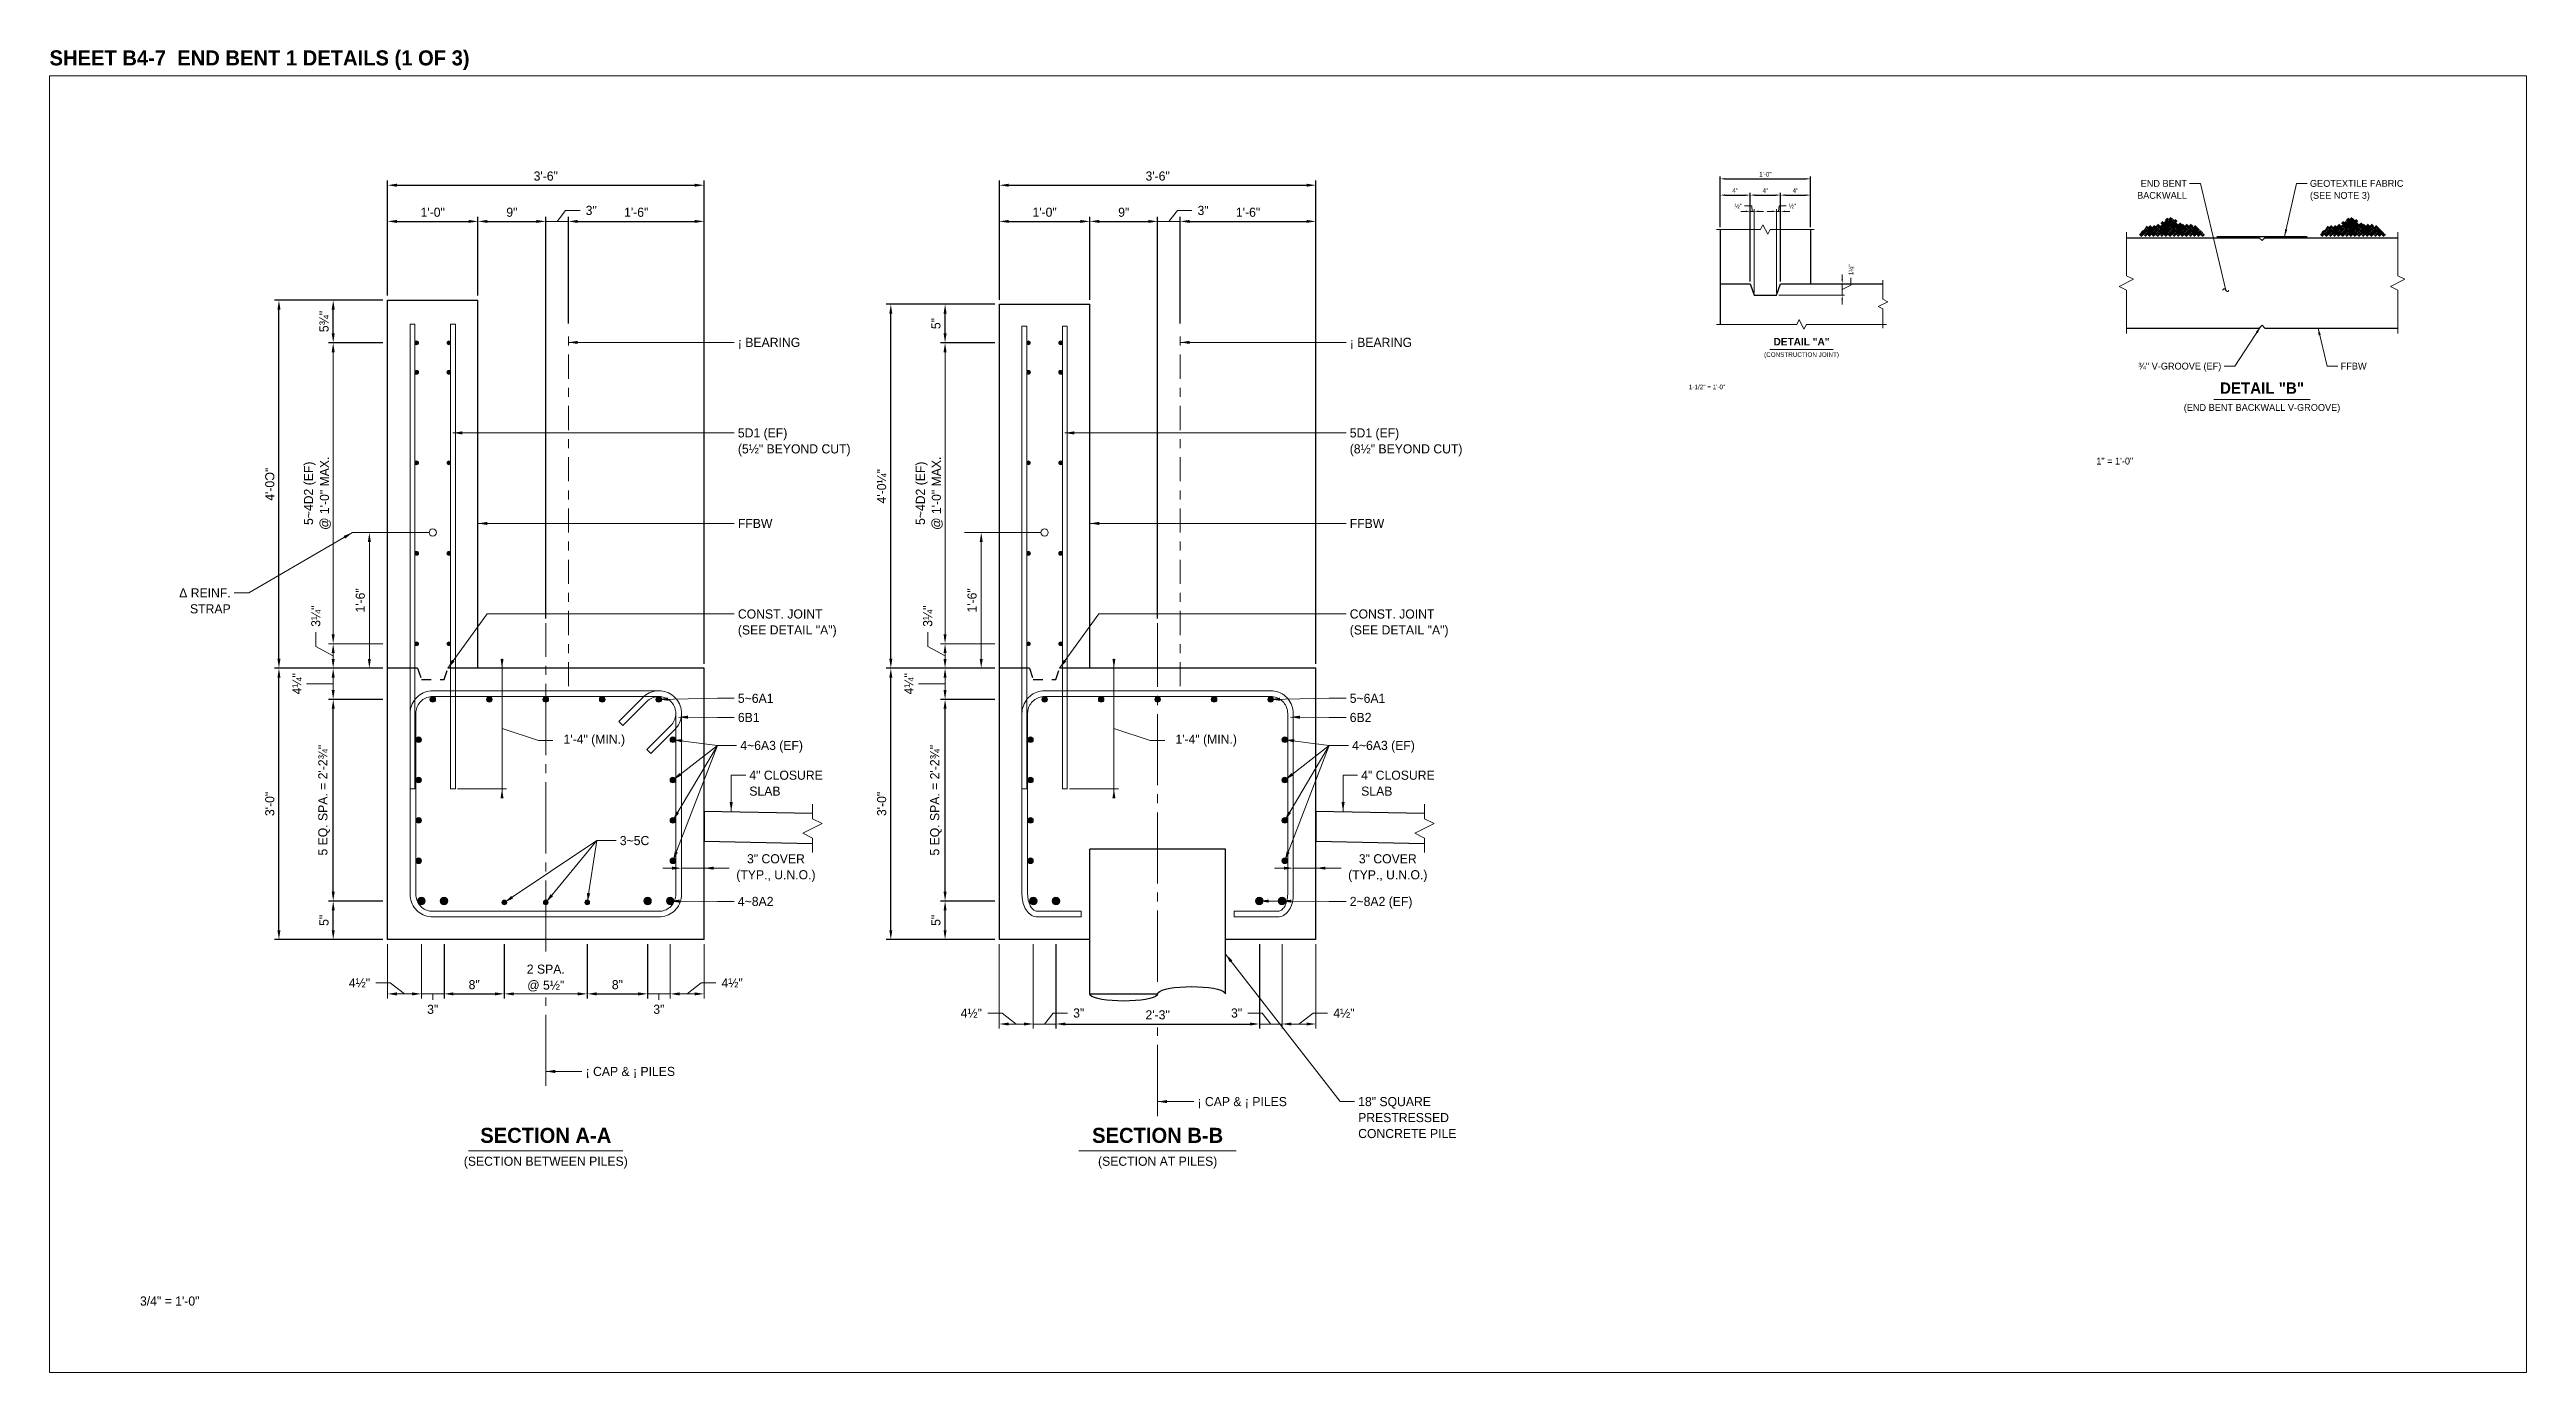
# Model space of a CAD drawing. Extents: x -1 to 861, y -26 to 2.
# Drawn here: x 59 to 86.39, y -13.33 to 1.29 of the extents above; entities that cross this region are included whole.
import ezdxf
from ezdxf.enums import TextEntityAlignment as Align

# ---------------------------------------------------------------- set-up
doc = ezdxf.new("R2010")
doc.units = 21
doc.header["$MEASUREMENT"] = 0
for name, pattern in [('DGN2', [0.12, 0.08, -0.04]), ('DGN4', [0.336, 0.2, -0.053, 0.03, -0.053]), ('DGN7', [0.726, 0.59, -0.053, 0.03, -0.053])]:
    doc.linetypes.add(name, pattern=pattern)
for name, color, linetype, lineweight in [('Border', 7, 'Continuous', 15), ('CL_Major', 1, 'DGN7', 9), ('CL_Minor', 7, 'DGN4', 9), ('Dimension', 7, 'Continuous', 9), ('Leader', 7, 'Continuous', 9), ('Patterning', 1, 'Continuous', 15), ('PileConc', 3, 'Continuous', 30), ('Rebar', 2, 'Continuous', 15), ('Rebar2', 2, 'Continuous', 15), ('SubStrConc', 3, 'Continuous', 30), ('SubStrConc2', 3, 'Continuous', 30), ('SubStrConc_h', 3, 'DGN2', 30), ('Symbols', 7, 'Continuous', 15), ('TextStructures', 7, 'Continuous', 9), ('WallMSEPanel', 3, 'Continuous', 30)]:
    doc.layers.add(name, color=color, linetype=linetype, lineweight=lineweight)
doc.styles.add('FDOT Bold (Large)', font='FDOTBold.ttf')
doc.styles.add('FDOT Structures', font='FDOT.ttf')
doc.styles.add('FDOT Structures Annotation', font='FDOT.ttf')
doc.dimstyles.new('FDOT Structures Note-Arrow 1-1-2', dxfattribs={"dimtxt": 0.0504, "dimasz": 0.052067, "dimexe": 0.0252, "dimexo": 0.0252, "dimgap": 0.0252, "dimtad": 1, "dimdec": 3, "dimlfac": 12, "dimzin": 15, "dimlunit": 4, "dimtxsty": 'FDOT Structures Annotation', "dimcen": 2.5, "dimclrd": 256, "dimclre": 256, "dimclrt": 256, "dimazin": 3, "dimtfac": 0.7, "dimtmove": 0, "dimatfit": 1, "dimtfill": 1, "dimfrac": 1, "dimlwd": -1, "dimlwe": -1})
doc.dimstyles.new('FDOT Structures Note-Arrow 3-4', dxfattribs={"dimtxt": 0.1008, "dimasz": 0.104133, "dimexe": 0.0504, "dimexo": 0.0504, "dimgap": 0.0504, "dimtad": 1, "dimdec": 3, "dimlfac": 12, "dimzin": 15, "dimlunit": 4, "dimtxsty": 'FDOT Structures Annotation', "dimcen": 2.5, "dimclrd": 256, "dimclre": 256, "dimclrt": 256, "dimazin": 3, "dimtfac": 0.7, "dimtmove": 0, "dimatfit": 1, "dimtfill": 1, "dimfrac": 1, "dimlwd": -1, "dimlwe": -1})

msp = doc.modelspace()

# ---------------------------------------------------------------- texts
at = {"layer": 'Border', "style": 'FDOT Bold (Large)'}
msp.add_text('SHEET B4-7  END BENT 1 DETAILS (1 OF 3)', height=0.166672, dxfattribs=at).set_placement((59, 1.066669), align=Align.BOTTOM_LEFT)
at = {"layer": 'Border', "style": 'FDOT Structures'}
for s, height, p in [('1-1/2" = 1\'-0"', 0.0504, (77.125063, -2.413333)), ('1" = 1\'-0"', 0.0756, (81.629198, -3.22)), ('3/4" = 1\'-0"', 0.1008, (60, -12.493333))]:
    msp.add_text(s, height=height, dxfattribs=at).set_placement(p, align=Align.TOP_LEFT)
at = {"layer": 'Dimension', "insert": (68.709774, -4.972162), "char_height": 0.1008, "attachment_point": 5, "rotation": 90, "line_spacing_factor": 1.05, "style": 'FDOT Structures Annotation', "bg_fill": 3, "box_fill_scale": 1.1, "bg_fill_color": 0}
msp.add_mtext('3¼"', dxfattribs=at)
at = {"layer": 'Dimension', "char_height": 0.1008, "attachment_point": 5, "line_spacing_factor": 1.05, "style": 'FDOT Structures Annotation', "bg_fill": 3, "box_fill_scale": 1.1, "bg_fill_color": 0}
for insert in [(62.426624, -9.026801), (66.546589, -9.026801), (69.191513, -9.360135), (73.311478, -9.360135)]:
    msp.add_mtext('4½"', dxfattribs=dict(at, insert=insert))
at = {"layer": 'TextStructures', "style": 'FDOT Structures'}
for s, height, p in [('¡ BEARING', 0.1008, (66.610462, -1.945287)), ('¡ BEARING', 0.1008, (73.375351, -1.945287)), ('FFBW', 0.0756, (84.331753, -2.2078)), ('FFBW', 0.1008, (66.610462, -3.946937)), ('FFBW', 0.1008, (73.375351, -3.946937)), ('5~6A1', 0.1008, (66.610462, -5.880217)), ('5~6A1', 0.1008, (73.375351, -5.880217)), ('6B1', 0.1008, (66.610462, -6.091897)), ('6B2', 0.1008, (73.375351, -6.091897)), ('4~6A3 (EF)', 0.1008, (66.637128, -6.400846)), ('4~6A3 (EF)', 0.1008, (73.402018, -6.400847)), ('3~5C', 0.1008, (65.30526, -7.452968)), ('4~8A2', 0.1008, (66.610462, -8.125884)), ('2~8A2 (EF)', 0.1008, (73.375351, -8.125884)), ('¡ CAP & ¡ PILES', 0.1008, (64.926926, -10.005441)), ('¡ CAP & ¡ PILES', 0.1008, (71.691816, -10.338775))]:
    msp.add_text(s, height=height, dxfattribs=at).set_placement(p, align=Align.MIDDLE_LEFT)
at = {"layer": 'TextStructures'}
for s, height, style, p in [('DETAIL "A"', 0.083336, 'FDOT Bold (Large)', (78.370464, -2.003896)), ('(CONSTRUCTION JOINT)', 0.0504, 'FDOT Structures', (78.370464, -2.12051)), ('DETAIL "B"', 0.125004, 'FDOT Bold (Large)', (83.461513, -2.550604)), ('(END BENT BACKWALL V-GROOVE)', 0.0756, 'FDOT Structures', (83.461513, -2.725525)), ('SECTION A-A', 0.166672, 'FDOT Bold (Large)', (64.486606, -10.845441)), ('SECTION B-B', 0.166672, 'FDOT Bold (Large)', (71.251496, -10.845441)), ('(SECTION BETWEEN PILES)', 0.1008, 'FDOT Structures', (64.486606, -11.078669)), ('(SECTION AT PILES)', 0.1008, 'FDOT Structures', (71.251496, -11.078669))]:
    msp.add_text(s, height=height, dxfattribs=dict(at, style=style)).set_placement(p, align=Align.BOTTOM_CENTER)
at = {"layer": 'TextStructures', "style": 'FDOT Structures'}
msp.add_text('¾" V-GROOVE (EF)', height=0.0756, dxfattribs=at).set_placement((83.011273, -2.2078), align=Align.MIDDLE_RIGHT)
at = {"layer": 'TextStructures', "line_spacing_factor": 1.05, "style": 'FDOT Structures'}
for s, insert, char_height, attachment_point in [('END BENT\\PBACKWALL', (82.631273, -0.15), 0.0756, 3), ('GEOTEXTILE FABRIC\\P(SEE NOTE 3)', (83.991753, -0.15), 0.0756, 1), ('5D1 (EF)\\P(5½" BEYOND CUT)', (66.610462, -2.895712), 0.1008, 1), ('5D1 (EF)\\P(8½" BEYOND CUT)', (73.375351, -2.895712), 0.1008, 1), ('Δ REINF.\\PSTRAP', (61.002751, -4.664028), 0.1008, 3), ('CONST. JOINT\\P(SEE DETAIL "A")', (66.610462, -4.897361), 0.1008, 1), ('CONST. JOINT\\P(SEE DETAIL "A")', (73.375351, -4.897361), 0.1008, 1), ('4" CLOSURE\\PSLAB', (66.737128, -6.679858), 0.1008, 1), ('4" CLOSURE\\PSLAB', (73.502018, -6.679859), 0.1008, 1), ('18" SQUARE\\PPRESTRESSED\\PCONCRETE PILE', (73.468684, -10.288375), 0.1008, 1)]:
    msp.add_mtext(s, dxfattribs=dict(at, insert=insert, char_height=char_height, attachment_point=attachment_point))

# ---------------------------------------------------------------- blocks, each defined once
blk = doc.blocks.new('_CLOSEDFILLED')
at = {"layer": 'Dimension'}
blk.add_solid([(-1, 0.16), (0, 0), (-1, -0.16)], dxfattribs=at)
blk = doc.blocks.new('*D46')
at = {"layer": 'Dimension'}
for p, q in [((64.003, -5.444), (64.003, -6.985)), ((63.511, -6.881), (64.054, -6.881))]:
    blk.add_line(p, q, dxfattribs=at)
at = {"layer": 'Dimension', "xscale": 0.10413333333333333, "yscale": 0.10413333333333333}
for p, rotation in [((64.003, -5.548), -90.00000000000001), ((64.003, -6.881), 90)]:
    blk.add_blockref('_CLOSEDFILLED', p, dxfattribs=dict(at, rotation=rotation))
blk = doc.blocks.new('*D47')
at = {"layer": 'Dimension'}
for p, q in [((62.536, -5.444), (62.536, -4.152)), ((62.686, -5.548), (62.486, -5.548))]:
    blk.add_line(p, q, dxfattribs=at)
at = {"layer": 'Dimension', "xscale": 0.10413333333333333, "yscale": 0.10413333333333333}
for p, rotation in [((62.536, -4.048), 90), ((62.536, -5.548), -90.00000000000001)]:
    blk.add_blockref('_CLOSEDFILLED', p, dxfattribs=dict(at, rotation=rotation))
at = {"layer": 'Dimension', "insert": (62.436, -4.798), "char_height": 0.1008, "attachment_point": 5, "rotation": 90, "style": 'FDOT Structures Annotation', "bg_fill": 3, "box_fill_scale": 1.1, "bg_fill_color": 1}
blk.add_mtext('1\'-6"', dxfattribs=at)
blk = doc.blocks.new('*D48')
at = {"layer": 'Dimension'}
for p, q in [((62.736, -8.598), (62.736, -9.198)), ((63.112, -8.598), (63.112, -9.198)), ((62.841, -9.148), (63.007, -9.148))]:
    blk.add_line(p, q, dxfattribs=at)
at = {"layer": 'Dimension', "xscale": 0.10413333333333333, "yscale": 0.10413333333333333, "rotation": 180}
blk.add_blockref('_CLOSEDFILLED', (62.736, -9.148), dxfattribs=at)
at = {"layer": 'Dimension', "xscale": 0.10413333333333333, "yscale": 0.10413333333333333}
blk.add_blockref('_CLOSEDFILLED', (63.112, -9.148), dxfattribs=at)
blk = doc.blocks.new('*D49')
at = {"layer": 'Dimension'}
for p, q in [((63.112, -8.598), (63.112, -9.198)), ((63.362, -8.598), (63.362, -9.198)), ((63.007, -9.148), (62.903, -9.148)), ((63.112, -9.148), (63.362, -9.148)), ((63.466, -9.148), (63.57, -9.148))]:
    blk.add_line(p, q, dxfattribs=at)
at = {"layer": 'Dimension', "xscale": 0.10413333333333333, "yscale": 0.10413333333333333}
blk.add_blockref('_CLOSEDFILLED', (63.112, -9.148), dxfattribs=at)
at = {"layer": 'Dimension', "xscale": 0.10413333333333333, "yscale": 0.10413333333333333, "rotation": 180}
blk.add_blockref('_CLOSEDFILLED', (63.362, -9.148), dxfattribs=at)
blk = doc.blocks.new('*D51')
at = {"layer": 'Dimension'}
for p, q in [((64.028, -8.598), (64.028, -9.198)), ((64.945, -8.598), (64.945, -9.198)), ((64.132, -9.148), (64.841, -9.148))]:
    blk.add_line(p, q, dxfattribs=at)
at = {"layer": 'Dimension', "xscale": 0.10413333333333333, "yscale": 0.10413333333333333, "rotation": 180}
blk.add_blockref('_CLOSEDFILLED', (64.028, -9.148), dxfattribs=at)
at = {"layer": 'Dimension', "xscale": 0.10413333333333333, "yscale": 0.10413333333333333}
blk.add_blockref('_CLOSEDFILLED', (64.945, -9.148), dxfattribs=at)
blk = doc.blocks.new('*D53')
at = {"layer": 'Dimension'}
for p, q in [((65.612, -8.598), (65.612, -9.198)), ((65.862, -8.598), (65.862, -9.198)), ((65.507, -9.148), (65.403, -9.148)), ((65.612, -9.148), (65.862, -9.148)), ((65.966, -9.148), (66.07, -9.148))]:
    blk.add_line(p, q, dxfattribs=at)
at = {"layer": 'Dimension', "xscale": 0.10413333333333333, "yscale": 0.10413333333333333}
blk.add_blockref('_CLOSEDFILLED', (65.612, -9.148), dxfattribs=at)
at = {"layer": 'Dimension', "xscale": 0.10413333333333333, "yscale": 0.10413333333333333, "rotation": 180}
blk.add_blockref('_CLOSEDFILLED', (65.862, -9.148), dxfattribs=at)
blk = doc.blocks.new('*D54')
at = {"layer": 'Dimension'}
for p, q in [((65.862, -8.598), (65.862, -9.198)), ((66.237, -8.598), (66.237, -9.198)), ((65.966, -9.148), (66.133, -9.148))]:
    blk.add_line(p, q, dxfattribs=at)
at = {"layer": 'Dimension', "xscale": 0.10413333333333333, "yscale": 0.10413333333333333, "rotation": 180}
blk.add_blockref('_CLOSEDFILLED', (65.862, -9.148), dxfattribs=at)
at = {"layer": 'Dimension', "xscale": 0.10413333333333333, "yscale": 0.10413333333333333}
blk.add_blockref('_CLOSEDFILLED', (66.237, -9.148), dxfattribs=at)
blk = doc.blocks.new('*D57')
at = {"layer": 'Dimension'}
for p, q in [((64.382, -0.608), (64.278, -0.608)), ((64.487, -4.997), (64.487, -0.557)), ((64.487, -0.608), (64.736, -0.608)), ((64.736, -1.735), (64.736, -0.557)), ((64.84, -0.608), (64.945, -0.608))]:
    blk.add_line(p, q, dxfattribs=at)
at = {"layer": 'Dimension', "xscale": 0.10413333333333333, "yscale": 0.10413333333333333}
blk.add_blockref('_CLOSEDFILLED', (64.487, -0.608), dxfattribs=at)
at = {"layer": 'Dimension', "xscale": 0.10413333333333333, "yscale": 0.10413333333333333, "rotation": 180}
blk.add_blockref('_CLOSEDFILLED', (64.736, -0.608), dxfattribs=at)
blk = doc.blocks.new('*D62')
at = {"layer": 'Dimension'}
for p, q in [((62.686, -5.548), (62.086, -5.548)), ((62.136, -5.788), (62.136, -5.652)), ((62.686, -5.892), (62.086, -5.892))]:
    blk.add_line(p, q, dxfattribs=at)
at = {"layer": 'Dimension', "xscale": 0.10413333333333333, "yscale": 0.10413333333333333}
for p, rotation in [((62.136, -5.548), 90), ((62.136, -5.892), -90.00000000000001)]:
    blk.add_blockref('_CLOSEDFILLED', p, dxfattribs=dict(at, rotation=rotation))
blk = doc.blocks.new('*D63')
at = {"layer": 'Dimension'}
for p, q in [((62.686, -5.277), (62.086, -5.277)), ((62.136, -5.444), (62.136, -5.381)), ((62.686, -5.548), (62.086, -5.548))]:
    blk.add_line(p, q, dxfattribs=at)
at = {"layer": 'Dimension', "xscale": 0.10413333333333333, "yscale": 0.10413333333333333}
for p, rotation in [((62.136, -5.277), 90), ((62.136, -5.548), -90.00000000000001)]:
    blk.add_blockref('_CLOSEDFILLED', p, dxfattribs=dict(at, rotation=rotation))
blk = doc.blocks.new('*D64')
at = {"layer": 'Dimension'}
for p, q in [((62.686, -1.95), (62.086, -1.95)), ((62.136, -5.173), (62.136, -2.054)), ((62.686, -5.277), (62.086, -5.277))]:
    blk.add_line(p, q, dxfattribs=at)
at = {"layer": 'Dimension', "xscale": 0.10413333333333333, "yscale": 0.10413333333333333}
for p, rotation in [((62.136, -1.95), 90), ((62.136, -5.277), -90.00000000000001)]:
    blk.add_blockref('_CLOSEDFILLED', p, dxfattribs=dict(at, rotation=rotation))
blk = doc.blocks.new('*D68')
at = {"layer": 'Dimension'}
for p, q in [((65.883, -7.758), (65.779, -7.758)), ((65.987, -7.758), (66.237, -7.758)), ((66.341, -7.758), (66.445, -7.758))]:
    blk.add_line(p, q, dxfattribs=at)
at = {"layer": 'Dimension', "xscale": 0.10413333333333333, "yscale": 0.10413333333333333}
blk.add_blockref('_CLOSEDFILLED', (65.987, -7.758), dxfattribs=at)
at = {"layer": 'Dimension', "xscale": 0.10413333333333333, "yscale": 0.10413333333333333, "rotation": 180}
blk.add_blockref('_CLOSEDFILLED', (66.237, -7.758), dxfattribs=at)
blk = doc.blocks.new('*D69')
at = {"layer": 'Dimension'}
for p, q in [((70.768, -5.444), (70.768, -6.985)), ((70.276, -6.881), (70.819, -6.881))]:
    blk.add_line(p, q, dxfattribs=at)
at = {"layer": 'Dimension', "xscale": 0.10413333333333333, "yscale": 0.10413333333333333}
for p, rotation in [((70.768, -5.548), -90.00000000000001), ((70.768, -6.881), 90)]:
    blk.add_blockref('_CLOSEDFILLED', p, dxfattribs=dict(at, rotation=rotation))
blk = doc.blocks.new('*D70')
at = {"layer": 'Dimension'}
for p, q in [((69.301, -5.444), (69.301, -4.152)), ((69.451, -5.548), (69.251, -5.548))]:
    blk.add_line(p, q, dxfattribs=at)
at = {"layer": 'Dimension', "xscale": 0.10413333333333333, "yscale": 0.10413333333333333}
for p, rotation in [((69.301, -4.048), 90), ((69.301, -5.548), -90.00000000000001)]:
    blk.add_blockref('_CLOSEDFILLED', p, dxfattribs=dict(at, rotation=rotation))
at = {"layer": 'Dimension', "insert": (69.2, -4.798), "char_height": 0.1008, "attachment_point": 5, "rotation": 90, "style": 'FDOT Structures Annotation', "bg_fill": 3, "box_fill_scale": 1.1, "bg_fill_color": 1}
blk.add_mtext('1\'-6"', dxfattribs=at)
blk = doc.blocks.new('*D71')
at = {"layer": 'Dimension'}
for p, q in [((69.501, -8.598), (69.501, -9.531)), ((69.877, -8.598), (69.877, -9.531)), ((69.605, -9.481), (69.772, -9.481))]:
    blk.add_line(p, q, dxfattribs=at)
at = {"layer": 'Dimension', "xscale": 0.10413333333333333, "yscale": 0.10413333333333333, "rotation": 180}
blk.add_blockref('_CLOSEDFILLED', (69.501, -9.481), dxfattribs=at)
at = {"layer": 'Dimension', "xscale": 0.10413333333333333, "yscale": 0.10413333333333333}
blk.add_blockref('_CLOSEDFILLED', (69.877, -9.481), dxfattribs=at)
blk = doc.blocks.new('*D72')
at = {"layer": 'Dimension'}
for p, q in [((69.877, -8.598), (69.877, -9.531)), ((70.127, -8.598), (70.127, -9.531)), ((69.772, -9.481), (69.668, -9.481)), ((69.877, -9.481), (70.127, -9.481)), ((70.231, -9.481), (70.335, -9.481))]:
    blk.add_line(p, q, dxfattribs=at)
at = {"layer": 'Dimension', "xscale": 0.10413333333333333, "yscale": 0.10413333333333333}
blk.add_blockref('_CLOSEDFILLED', (69.877, -9.481), dxfattribs=at)
at = {"layer": 'Dimension', "xscale": 0.10413333333333333, "yscale": 0.10413333333333333, "rotation": 180}
blk.add_blockref('_CLOSEDFILLED', (70.127, -9.481), dxfattribs=at)
blk = doc.blocks.new('*D74')
at = {"layer": 'Dimension'}
for p, q in [((72.377, -8.598), (72.377, -9.531)), ((72.627, -8.598), (72.627, -9.531)), ((72.272, -9.481), (72.168, -9.481)), ((72.377, -9.481), (72.627, -9.481)), ((72.731, -9.481), (72.835, -9.481))]:
    blk.add_line(p, q, dxfattribs=at)
at = {"layer": 'Dimension', "xscale": 0.10413333333333333, "yscale": 0.10413333333333333}
blk.add_blockref('_CLOSEDFILLED', (72.377, -9.481), dxfattribs=at)
at = {"layer": 'Dimension', "xscale": 0.10413333333333333, "yscale": 0.10413333333333333, "rotation": 180}
blk.add_blockref('_CLOSEDFILLED', (72.627, -9.481), dxfattribs=at)
blk = doc.blocks.new('*D75')
at = {"layer": 'Dimension'}
for p, q in [((72.627, -8.598), (72.627, -9.531)), ((73.002, -8.598), (73.002, -9.531)), ((72.731, -9.481), (72.898, -9.481))]:
    blk.add_line(p, q, dxfattribs=at)
at = {"layer": 'Dimension', "xscale": 0.10413333333333333, "yscale": 0.10413333333333333, "rotation": 180}
blk.add_blockref('_CLOSEDFILLED', (72.627, -9.481), dxfattribs=at)
at = {"layer": 'Dimension', "xscale": 0.10413333333333333, "yscale": 0.10413333333333333}
blk.add_blockref('_CLOSEDFILLED', (73.002, -9.481), dxfattribs=at)
blk = doc.blocks.new('*D78')
at = {"layer": 'Dimension'}
for p, q in [((71.147, -0.608), (71.043, -0.608)), ((71.251, -4.997), (71.251, -0.557)), ((71.251, -0.608), (71.501, -0.608)), ((71.501, -1.735), (71.501, -0.557)), ((71.605, -0.608), (71.709, -0.608))]:
    blk.add_line(p, q, dxfattribs=at)
at = {"layer": 'Dimension', "xscale": 0.10413333333333333, "yscale": 0.10413333333333333}
blk.add_blockref('_CLOSEDFILLED', (71.251, -0.608), dxfattribs=at)
at = {"layer": 'Dimension', "xscale": 0.10413333333333333, "yscale": 0.10413333333333333, "rotation": 180}
blk.add_blockref('_CLOSEDFILLED', (71.501, -0.608), dxfattribs=at)
blk = doc.blocks.new('*D83')
at = {"layer": 'Dimension'}
for p, q in [((69.451, -5.548), (68.851, -5.548)), ((68.901, -5.788), (68.901, -5.652)), ((69.451, -5.892), (68.851, -5.892))]:
    blk.add_line(p, q, dxfattribs=at)
at = {"layer": 'Dimension', "xscale": 0.10413333333333333, "yscale": 0.10413333333333333}
for p, rotation in [((68.901, -5.548), 90), ((68.901, -5.892), -90.00000000000001)]:
    blk.add_blockref('_CLOSEDFILLED', p, dxfattribs=dict(at, rotation=rotation))
blk = doc.blocks.new('*D84')
at = {"layer": 'Dimension'}
for p, q in [((69.451, -5.277), (68.851, -5.277)), ((68.901, -5.444), (68.901, -5.381)), ((69.451, -5.548), (68.851, -5.548))]:
    blk.add_line(p, q, dxfattribs=at)
at = {"layer": 'Dimension', "xscale": 0.10413333333333333, "yscale": 0.10413333333333333}
for p, rotation in [((68.901, -5.277), 90), ((68.901, -5.548), -90.00000000000001)]:
    blk.add_blockref('_CLOSEDFILLED', p, dxfattribs=dict(at, rotation=rotation))
blk = doc.blocks.new('*D85')
at = {"layer": 'Dimension'}
for p, q in [((69.451, -1.95), (68.851, -1.95)), ((68.901, -5.173), (68.901, -2.054)), ((69.451, -5.277), (68.851, -5.277))]:
    blk.add_line(p, q, dxfattribs=at)
at = {"layer": 'Dimension', "xscale": 0.10413333333333333, "yscale": 0.10413333333333333}
for p, rotation in [((68.901, -1.95), 90), ((68.901, -5.277), -90.00000000000001)]:
    blk.add_blockref('_CLOSEDFILLED', p, dxfattribs=dict(at, rotation=rotation))
blk = doc.blocks.new('*D89')
at = {"layer": 'Dimension'}
for p, q in [((72.647, -7.758), (72.543, -7.758)), ((72.752, -7.758), (73.002, -7.758)), ((73.106, -7.758), (73.21, -7.758))]:
    blk.add_line(p, q, dxfattribs=at)
at = {"layer": 'Dimension', "xscale": 0.10413333333333333, "yscale": 0.10413333333333333}
blk.add_blockref('_CLOSEDFILLED', (72.752, -7.758), dxfattribs=at)
at = {"layer": 'Dimension', "xscale": 0.10413333333333333, "yscale": 0.10413333333333333, "rotation": 180}
blk.add_blockref('_CLOSEDFILLED', (73.002, -7.758), dxfattribs=at)
blk = doc.blocks.new('*D90')
at = {"layer": 'Dimension'}
for p, q in [((77.752, -0.497), (77.7, -0.497)), ((77.804, -1.272), (77.804, -0.472)), ((77.804, -0.497), (77.845, -0.497)), ((77.845, -1.397), (77.845, -0.472)), ((77.898, -0.497), (77.95, -0.497))]:
    blk.add_line(p, q, dxfattribs=at)
at = {"layer": 'Dimension', "xscale": 0.052066666666666664, "yscale": 0.052066666666666664}
blk.add_blockref('_CLOSEDFILLED', (77.804, -0.497), dxfattribs=at)
at = {"layer": 'Dimension', "xscale": 0.052066666666666664, "yscale": 0.052066666666666664, "rotation": 180}
blk.add_blockref('_CLOSEDFILLED', (77.845, -0.497), dxfattribs=at)
blk = doc.blocks.new('*D91')
at = {"layer": 'Dimension'}
for p, q in [((78.043, -0.497), (77.991, -0.497)), ((78.095, -1.397), (78.095, -0.472)), ((78.095, -0.497), (78.137, -0.497)), ((78.137, -1.272), (78.137, -0.472)), ((78.189, -0.497), (78.241, -0.497))]:
    blk.add_line(p, q, dxfattribs=at)
at = {"layer": 'Dimension', "xscale": 0.052066666666666664, "yscale": 0.052066666666666664}
blk.add_blockref('_CLOSEDFILLED', (78.095, -0.497), dxfattribs=at)
at = {"layer": 'Dimension', "xscale": 0.052066666666666664, "yscale": 0.052066666666666664, "rotation": 180}
blk.add_blockref('_CLOSEDFILLED', (78.137, -0.497), dxfattribs=at)
blk = doc.blocks.new('*D96')
at = {"layer": 'Dimension'}
for p, q in [((78.82, -1.245), (78.82, -1.193)), ((78.82, -1.422), (78.82, -1.297)), ((78.121, -1.422), (78.846, -1.422)), ((78.82, -1.474), (78.82, -1.526))]:
    blk.add_line(p, q, dxfattribs=at)
at = {"layer": 'Dimension', "xscale": 0.052066666666666664, "yscale": 0.052066666666666664}
for p, rotation in [((78.82, -1.297), -90.00000000000001), ((78.82, -1.422), 90)]:
    blk.add_blockref('_CLOSEDFILLED', p, dxfattribs=dict(at, rotation=rotation))

# ---------------------------------------------------------------- dimensions: what is measured, and where the dimension line sits
at = {"layer": 'Dimension'}
for base, p1, p2, dimstyle, picture, middle in [((77.803797, -0.497227), (77.803797, -1.297227), (77.845464, -1.422227), 'FDOT Structures Note-Arrow 1-1-2', '*D90', (77.824631, -0.497227)), ((78.095464, -0.497227), (78.095464, -1.422227), (78.137131, -1.297227), 'FDOT Structures Note-Arrow 1-1-2', '*D91', (78.116297, -0.497227)), ((65.98682, -7.757761), (65.98682, -7.757761), (66.236808, -7.757761), 'FDOT Structures Note-Arrow 3-4', '*D68', (66.111814, -7.757761)), ((72.751532, -7.757761), (72.751532, -7.757761), (73.001698, -7.757761), 'FDOT Structures Note-Arrow 3-4', '*D89', (72.876615, -7.757761)), ((62.736404, -9.147761), (62.736404, -8.547761), (63.111626, -8.547761), 'FDOT Structures Note-Arrow 3-4', '*D48', (62.924015, -9.147761)), ((63.111626, -9.147761), (63.111626, -8.547761), (63.361626, -8.547761), 'FDOT Structures Note-Arrow 3-4', '*D49', (63.236626, -9.147761)), ((69.501294, -9.481095), (69.501294, -8.547761), (69.876516, -8.547761), 'FDOT Structures Note-Arrow 3-4', '*D71', (69.688905, -9.481095)), ((69.876516, -9.481095), (69.876516, -8.547761), (70.126516, -8.547761), 'FDOT Structures Note-Arrow 3-4', '*D72', (70.001516, -9.481095)), ((72.626516, -9.481095), (72.626516, -8.547761), (73.001698, -8.547761), 'FDOT Structures Note-Arrow 3-4', '*D75', (72.814107, -9.481095))]:
    dim = msp.add_linear_dim(base=base, p1=p1, p2=p2, text=' ', dimstyle=dimstyle, dxfattribs=at)
    dim.commit()
    dim.dimension.update_dxf_attribs({"geometry": picture, "text_midpoint": middle})
for base, p1, p2, picture, middle in [((64.003475, -5.547761), (64.003475, -5.547761), (63.460555, -6.881094), '*D46', (64.003475, -6.214428)), ((70.768364, -5.547761), (70.768364, -5.547761), (70.225486, -6.881094), '*D69', (70.768364, -6.214428))]:
    dim = msp.add_linear_dim(base=base, p1=p1, p2=p2, angle=90, text=' ', dimstyle='FDOT Structures Note-Arrow 3-4', override={"dimtih": 1, "dimtoh": 1}, dxfattribs=at)
    dim.commit()
    dim.dimension.update_dxf_attribs({"geometry": picture, "text_midpoint": middle})

# ---------------------------------------------------------------- hatches: boundary and pattern name
at = {"layer": 'Rebar'}
h = msp.add_hatch(color=256, dxfattribs=at)
h.dxf.hatch_style = 1
edge = h.paths.add_edge_path()
edge.add_arc((63.059523, -1.950286), 0.020833, 0, 360)
h = msp.add_hatch(color=256, dxfattribs=at)
h.dxf.hatch_style = 1
edge = h.paths.add_edge_path()
edge.add_arc((63.41369, -1.950286), 0.020833, 0, 360)
h = msp.add_hatch(color=256, dxfattribs=at)
h.dxf.hatch_style = 1
edge = h.paths.add_edge_path()
edge.add_arc((69.824459, -1.950286), 0.020833, 0, 360)
h = msp.add_hatch(color=256, dxfattribs=at)
h.dxf.hatch_style = 1
edge = h.paths.add_edge_path()
edge.add_arc((70.178625, -1.950286), 0.020833, 0, 360)
h = msp.add_hatch(color=256, dxfattribs=at)
h.dxf.hatch_style = 1
edge = h.paths.add_edge_path()
edge.add_arc((63.059523, -2.276927), 0.020833, 0, 360)
h = msp.add_hatch(color=256, dxfattribs=at)
h.dxf.hatch_style = 1
edge = h.paths.add_edge_path()
edge.add_arc((63.41369, -2.276927), 0.020833, 0, 360)
h = msp.add_hatch(color=256, dxfattribs=at)
h.dxf.hatch_style = 1
edge = h.paths.add_edge_path()
edge.add_arc((69.824459, -2.276927), 0.020833, 0, 360)
h = msp.add_hatch(color=256, dxfattribs=at)
h.dxf.hatch_style = 1
edge = h.paths.add_edge_path()
edge.add_arc((70.178625, -2.276927), 0.020833, 0, 360)
h = msp.add_hatch(color=256, dxfattribs=at)
h.dxf.hatch_style = 1
edge = h.paths.add_edge_path()
edge.add_arc((63.059523, -3.276927), 0.020833, 0, 360)
h = msp.add_hatch(color=256, dxfattribs=at)
h.dxf.hatch_style = 1
edge = h.paths.add_edge_path()
edge.add_arc((63.41369, -3.276927), 0.020833, 0, 360)
h = msp.add_hatch(color=256, dxfattribs=at)
h.dxf.hatch_style = 1
edge = h.paths.add_edge_path()
edge.add_arc((69.824459, -3.276927), 0.020833, 0, 360)
h = msp.add_hatch(color=256, dxfattribs=at)
h.dxf.hatch_style = 1
edge = h.paths.add_edge_path()
edge.add_arc((70.178625, -3.276927), 0.020833, 0, 360)
h = msp.add_hatch(color=256, dxfattribs=at)
h.dxf.hatch_style = 1
edge = h.paths.add_edge_path()
edge.add_arc((63.059523, -4.276927), 0.020833, 0, 360)
h = msp.add_hatch(color=256, dxfattribs=at)
h.dxf.hatch_style = 1
edge = h.paths.add_edge_path()
edge.add_arc((63.41369, -4.276927), 0.020833, 0, 360)
h = msp.add_hatch(color=256, dxfattribs=at)
h.dxf.hatch_style = 1
edge = h.paths.add_edge_path()
edge.add_arc((69.824459, -4.276927), 0.020833, 0, 360)
h = msp.add_hatch(color=256, dxfattribs=at)
h.dxf.hatch_style = 1
edge = h.paths.add_edge_path()
edge.add_arc((70.178625, -4.276927), 0.020833, 0, 360)
h = msp.add_hatch(color=256, dxfattribs=at)
h.dxf.hatch_style = 1
edge = h.paths.add_edge_path()
edge.add_arc((63.059523, -5.276927), 0.020833, 0, 360)
h = msp.add_hatch(color=256, dxfattribs=at)
h.dxf.hatch_style = 1
edge = h.paths.add_edge_path()
edge.add_arc((63.41369, -5.276927), 0.020833, 0, 360)
h = msp.add_hatch(color=256, dxfattribs=at)
h.dxf.hatch_style = 1
edge = h.paths.add_edge_path()
edge.add_arc((69.824459, -5.276927), 0.020833, 0, 360)
h = msp.add_hatch(color=256, dxfattribs=at)
h.dxf.hatch_style = 1
edge = h.paths.add_edge_path()
edge.add_arc((70.178625, -5.276927), 0.020833, 0, 360)
h = msp.add_hatch(color=256, dxfattribs=at)
h.dxf.hatch_style = 1
edge = h.paths.add_edge_path()
edge.add_arc((63.237633, -5.891979), 0.03125, 0, 360)
h = msp.add_hatch(color=256, dxfattribs=at)
h.dxf.hatch_style = 1
edge = h.paths.add_edge_path()
edge.add_arc((63.86212, -5.891979), 0.03125, 0, 360)
h = msp.add_hatch(color=256, dxfattribs=at)
h.dxf.hatch_style = 1
edge = h.paths.add_edge_path()
edge.add_arc((64.486606, -5.891979), 0.03125, 0, 360)
h = msp.add_hatch(color=256, dxfattribs=at)
h.dxf.hatch_style = 1
edge = h.paths.add_edge_path()
edge.add_arc((65.111093, -5.891979), 0.03125, 0, 360)
h = msp.add_hatch(color=256, dxfattribs=at)
h.dxf.hatch_style = 1
edge = h.paths.add_edge_path()
edge.add_arc((65.73558, -5.891979), 0.03125, 0, 360)
h = msp.add_hatch(color=256, dxfattribs=at)
h.dxf.hatch_style = 1
edge = h.paths.add_edge_path()
edge.add_arc((70.002568, -5.891979), 0.03125, 0, 360)
h = msp.add_hatch(color=256, dxfattribs=at)
h.dxf.hatch_style = 1
edge = h.paths.add_edge_path()
edge.add_arc((70.627055, -5.891979), 0.03125, 0, 360)
h = msp.add_hatch(color=256, dxfattribs=at)
h.dxf.hatch_style = 1
edge = h.paths.add_edge_path()
edge.add_arc((71.251542, -5.891979), 0.03125, 0, 360)
h = msp.add_hatch(color=256, dxfattribs=at)
h.dxf.hatch_style = 1
edge = h.paths.add_edge_path()
edge.add_arc((71.876029, -5.891979), 0.03125, 0, 360)
h = msp.add_hatch(color=256, dxfattribs=at)
h.dxf.hatch_style = 1
edge = h.paths.add_edge_path()
edge.add_arc((72.500515, -5.891979), 0.03125, 0, 360)
h = msp.add_hatch(color=256, dxfattribs=at)
h.dxf.hatch_style = 1
edge = h.paths.add_edge_path()
edge.add_arc((63.080825, -6.337976), 0.03125, 0, 360)
h = msp.add_hatch(color=256, dxfattribs=at)
h.dxf.hatch_style = 1
edge = h.paths.add_edge_path()
edge.add_arc((65.892388, -6.337976), 0.03125, 0, 360)
h = msp.add_hatch(color=256, dxfattribs=at)
h.dxf.hatch_style = 1
edge = h.paths.add_edge_path()
edge.add_arc((69.84576, -6.337976), 0.03125, 0, 360)
h = msp.add_hatch(color=256, dxfattribs=at)
h.dxf.hatch_style = 1
edge = h.paths.add_edge_path()
edge.add_arc((72.657323, -6.337976), 0.03125, 0, 360)
h = msp.add_hatch(color=256, dxfattribs=at)
h.dxf.hatch_style = 1
edge = h.paths.add_edge_path()
edge.add_arc((63.080825, -6.783973), 0.03125, 0, 360)
h = msp.add_hatch(color=256, dxfattribs=at)
h.dxf.hatch_style = 1
edge = h.paths.add_edge_path()
edge.add_arc((65.892388, -6.783973), 0.03125, 0, 360)
h = msp.add_hatch(color=256, dxfattribs=at)
h.dxf.hatch_style = 1
edge = h.paths.add_edge_path()
edge.add_arc((69.84576, -6.783973), 0.03125, 0, 360)
h = msp.add_hatch(color=256, dxfattribs=at)
h.dxf.hatch_style = 1
edge = h.paths.add_edge_path()
edge.add_arc((72.657323, -6.783973), 0.03125, 0, 360)
h = msp.add_hatch(color=256, dxfattribs=at)
h.dxf.hatch_style = 1
edge = h.paths.add_edge_path()
edge.add_arc((63.080825, -7.229969), 0.03125, 0, 360)
h = msp.add_hatch(color=256, dxfattribs=at)
h.dxf.hatch_style = 1
edge = h.paths.add_edge_path()
edge.add_arc((65.892388, -7.229969), 0.03125, 0, 360)
h = msp.add_hatch(color=256, dxfattribs=at)
h.dxf.hatch_style = 1
edge = h.paths.add_edge_path()
edge.add_arc((69.84576, -7.229969), 0.03125, 0, 360)
h = msp.add_hatch(color=256, dxfattribs=at)
h.dxf.hatch_style = 1
edge = h.paths.add_edge_path()
edge.add_arc((72.657323, -7.229969), 0.03125, 0, 360)
h = msp.add_hatch(color=256, dxfattribs=at)
h.dxf.hatch_style = 1
edge = h.paths.add_edge_path()
edge.add_arc((63.080825, -7.675966), 0.03125, 0, 360)
h = msp.add_hatch(color=256, dxfattribs=at)
h.dxf.hatch_style = 1
edge = h.paths.add_edge_path()
edge.add_arc((65.892388, -7.675966), 0.03125, 0, 360)
h = msp.add_hatch(color=256, dxfattribs=at)
h.dxf.hatch_style = 1
edge = h.paths.add_edge_path()
edge.add_arc((69.84576, -7.675966), 0.03125, 0, 360)
h = msp.add_hatch(color=256, dxfattribs=at)
h.dxf.hatch_style = 1
edge = h.paths.add_edge_path()
edge.add_arc((72.657323, -7.675966), 0.03125, 0, 360)
h = msp.add_hatch(color=256, dxfattribs=at)
h.dxf.hatch_style = 1
edge = h.paths.add_edge_path()
edge.add_arc((63.111606, -8.121963), 0.041667, 0, 360)
h = msp.add_hatch(color=256, dxfattribs=at)
h.dxf.hatch_style = 1
edge = h.paths.add_edge_path()
edge.add_arc((63.361606, -8.121963), 0.041667, 0, 360)
h = msp.add_hatch(color=256, dxfattribs=at)
h.dxf.hatch_style = 1
edge = h.paths.add_edge_path()
edge.add_arc((64.028273, -8.137588), 0.026042, 0, 360)
h = msp.add_hatch(color=256, dxfattribs=at)
h.dxf.hatch_style = 1
edge = h.paths.add_edge_path()
edge.add_arc((64.486606, -8.137588), 0.026042, 0, 360)
h = msp.add_hatch(color=256, dxfattribs=at)
h.dxf.hatch_style = 1
edge = h.paths.add_edge_path()
edge.add_arc((64.94494, -8.137588), 0.026042, 0, 360)
h = msp.add_hatch(color=256, dxfattribs=at)
h.dxf.hatch_style = 1
edge = h.paths.add_edge_path()
edge.add_arc((65.611607, -8.121963), 0.041667, 0, 360)
h = msp.add_hatch(color=256, dxfattribs=at)
h.dxf.hatch_style = 1
edge = h.paths.add_edge_path()
edge.add_arc((65.861607, -8.121963), 0.041667, 0, 360)
h = msp.add_hatch(color=256, dxfattribs=at)
h.dxf.hatch_style = 1
edge = h.paths.add_edge_path()
edge.add_arc((69.876542, -8.121963), 0.041667, 0, 360)
h = msp.add_hatch(color=256, dxfattribs=at)
h.dxf.hatch_style = 1
edge = h.paths.add_edge_path()
edge.add_arc((70.126542, -8.121963), 0.041667, 0, 360)
h = msp.add_hatch(color=256, dxfattribs=at)
h.dxf.hatch_style = 1
edge = h.paths.add_edge_path()
edge.add_arc((72.376542, -8.121963), 0.041667, 0, 360)
h = msp.add_hatch(color=256, dxfattribs=at)
h.dxf.hatch_style = 1
edge = h.paths.add_edge_path()
edge.add_arc((72.626542, -8.121963), 0.041667, 0, 360)

# ---------------------------------------------------------------- linework, layer by layer
at = {"layer": 'CL_Major', "ltscale": 1.333333}
for p, q in [((64.486606, -8.681095), (64.486606, -5.047761)), ((71.251496, -9.014428), (71.251496, -5.047761)), ((64.486606, -10.165441), (64.486606, -9.187761)), ((71.251496, -10.498775), (71.251496, -9.521095))]:
    msp.add_line(p, q, dxfattribs=at)
at = {"layer": 'CL_Minor', "ltscale": 1.333333}
for p, q in [((64.736326, -5.747761), (64.736326, -1.785287)), ((71.501216, -5.747761), (71.501216, -1.785287))]:
    msp.add_line(p, q, dxfattribs=at)
at = {"layer": 'Leader'}
for p, q in [((65.892388, -6.337976), (66.383475, -6.400846)), ((65.892388, -7.675966), (66.383475, -6.400846)), ((65.892388, -7.229969), (66.383475, -6.400846)), ((65.892388, -6.783973), (66.383475, -6.400846)), ((66.383475, -6.400846), (66.596808, -6.400846)), ((72.657323, -6.337976), (73.148364, -6.400847)), ((72.657323, -7.675966), (73.148364, -6.400847)), ((72.657323, -7.229969), (73.148364, -6.400847)), ((72.657323, -6.783973), (73.148364, -6.400847)), ((73.148364, -6.400847), (73.361698, -6.400847)), ((64.028273, -8.137588), (65.051606, -7.452968)), ((64.486606, -8.137588), (65.051606, -7.452968)), ((64.94494, -8.137588), (65.051606, -7.452968)), ((65.051606, -7.452968), (65.26494, -7.452968)), ((72.626542, -8.121963), (72.376542, -8.121963))]:
    msp.add_line(p, q, dxfattribs=at)
for points in [[(83.061513, -1.3678), (82.781513, -0.1878), (82.661513, -0.1878)], [(83.711513, -0.7738), (83.841513, -0.1878), (83.961513, -0.1878)], [(83.026513, -1.3678), (83.032346, -1.359925), (83.03818, -1.35416), (83.044013, -1.35205), (83.049846, -1.35416), (83.05568, -1.359925), (83.061513, -1.3678), (83.067346, -1.375675), (83.07318, -1.38144), (83.079013, -1.38355), (83.084846, -1.38144), (83.09068, -1.375675), (83.096513, -1.3678)], [(83.445888, -1.772175), (83.161513, -2.2078), (83.041513, -2.2078)], [(84.081513, -1.7878), (84.181513, -2.2078), (84.301513, -2.2078)], [(64.736326, -1.945287), (66.383475, -1.945287), (66.570142, -1.945287)], [(71.501216, -1.945287), (73.148364, -1.945287), (73.335031, -1.945287)], [(63.460555, -2.946112), (66.383475, -2.946112), (66.570142, -2.946112)], [(70.225486, -2.946112), (73.148364, -2.946112), (73.335031, -2.946112)], [(63.736808, -3.946937), (66.383475, -3.946937), (66.570142, -3.946937)], [(70.501698, -3.946937), (73.148364, -3.946937), (73.335031, -3.946937)], [(63.403071, -5.547761), (63.836808, -4.947761), (66.570142, -4.947761)], [(70.16796, -5.547761), (70.601698, -4.947761), (73.335031, -4.947761)], [(65.73558, -5.891979), (66.383475, -5.880217), (66.570142, -5.880217)], [(72.500515, -5.891979), (73.148364, -5.880217), (73.335031, -5.880217)], [(65.95557, -6.087976), (66.383475, -6.091897), (66.570142, -6.091897)], [(72.720282, -6.087976), (73.148364, -6.091897), (73.335031, -6.091897)], [(66.536808, -7.130258), (66.536808, -6.730258), (66.696808, -6.730258)], [(73.301698, -7.130259), (73.301698, -6.730259), (73.461698, -6.730259)], [(65.861607, -8.121963), (66.383475, -8.125884), (66.570142, -8.125884)], [(72.626542, -8.121963), (73.148364, -8.125884), (73.335031, -8.125884)], [(64.486606, -10.005441), (64.886606, -10.005441)], [(71.251496, -10.338775), (71.651496, -10.338775)]]:
    msp.add_lwpolyline(points, dxfattribs=at)
for points in [[(83.711513, -0.7738), (83.71572, -0.694735), (83.741135, -0.700373)], [(83.445888, -1.772175), (83.414096, -1.844689), (83.392296, -1.830458)], [(84.081513, -1.7878), (84.112265, -1.860761), (84.08694, -1.866791)], [(64.736326, -1.945287), (64.84046, -1.927931), (64.84046, -1.962643)], [(71.501216, -1.945287), (71.605349, -1.927931), (71.605349, -1.962643)], [(63.460555, -2.946112), (63.564689, -2.928756), (63.564689, -2.963467)], [(70.225486, -2.946112), (70.329619, -2.928756), (70.329619, -2.963467)], [(63.736808, -3.946937), (63.840942, -3.929581), (63.840942, -3.964292)], [(70.501698, -3.946937), (70.605831, -3.929581), (70.605831, -3.964292)], [(63.403071, -5.547761), (63.450012, -5.453202), (63.478143, -5.473537)], [(70.16796, -5.547761), (70.214901, -5.453202), (70.243032, -5.473537)], [(65.73558, -5.891979), (65.839381, -5.872736), (65.840011, -5.907442)], [(72.500515, -5.891979), (72.604317, -5.872736), (72.604947, -5.907442)], [(65.95557, -6.087976), (66.059858, -6.071576), (66.05954, -6.106285)], [(72.720282, -6.087976), (72.82457, -6.071575), (72.824252, -6.106285)], [(65.892388, -6.337976), (65.997882, -6.333985), (65.993474, -6.368415)], [(72.657323, -6.337976), (72.762818, -6.333986), (72.75841, -6.368416)], [(65.892388, -6.783973), (65.963815, -6.706236), (65.985166, -6.733604)], [(72.657323, -6.783973), (72.728747, -6.706233), (72.7501, -6.733599)], [(66.536808, -7.130258), (66.519453, -7.026125), (66.554164, -7.026125)], [(73.301698, -7.130259), (73.284342, -7.026126), (73.319053, -7.026126)], [(65.892388, -7.229969), (65.930523, -7.131528), (65.960388, -7.149217)], [(72.657323, -7.229969), (72.695454, -7.131526), (72.725321, -7.149215)], [(65.892388, -7.675966), (65.913617, -7.572553), (65.946009, -7.585028)], [(72.657323, -7.675966), (72.67855, -7.572553), (72.710942, -7.585027)], [(64.028273, -8.137588), (64.105173, -8.06526), (64.124474, -8.09411)], [(64.486606, -8.137588), (64.539502, -8.046227), (64.566274, -8.06832)], [(64.94494, -8.137588), (64.943822, -8.032025), (64.978119, -8.037368)], [(65.861607, -8.121963), (65.965868, -8.105391), (65.965607, -8.140101)], [(72.376542, -8.121963), (72.480676, -8.104608), (72.480676, -8.139319)], [(72.626542, -8.121963), (72.730803, -8.105391), (72.730542, -8.140101)], [(64.486606, -10.005441), (64.59074, -9.988086), (64.59074, -10.022797)], [(71.251496, -10.338775), (71.355629, -10.321419), (71.355629, -10.35613)]]:
    msp.add_solid(points, dxfattribs=at)
at = {"layer": 'Patterning'}
for p, q in [((82.106969, -0.758001), (82.129596, -0.735374)), ((82.115454, -0.766486), (82.138081, -0.743859)), ((82.123939, -0.729717), (82.146567, -0.707089)), ((82.123939, -0.774972), (82.146567, -0.752344)), ((82.152224, -0.752344), (82.129596, -0.729717)), ((82.160709, -0.743859), (82.138081, -0.721231)), ((82.169194, -0.735374), (82.146567, -0.712746)), ((82.152224, -0.712746), (82.174851, -0.690119)), ((82.152224, -0.758001), (82.174851, -0.735374)), ((82.160709, -0.721231), (82.183336, -0.698604)), ((82.160709, -0.766486), (82.183336, -0.743859)), ((82.169194, -0.684462), (82.191822, -0.661834)), ((82.169194, -0.729717), (82.191822, -0.707089)), ((82.169194, -0.774972), (82.191822, -0.752344)), ((82.197478, -0.707089), (82.174851, -0.684462)), ((82.197478, -0.752344), (82.174851, -0.729717)), ((82.205964, -0.698604), (82.183336, -0.675977)), ((82.205964, -0.743859), (82.183336, -0.721231)), ((82.214449, -0.690119), (82.191822, -0.667491)), ((82.214449, -0.735374), (82.191822, -0.712746)), ((82.197478, -0.712746), (82.220106, -0.690119)), ((82.197478, -0.758001), (82.220106, -0.735374)), ((82.205964, -0.675977), (82.228591, -0.653349)), ((82.205964, -0.721231), (82.228591, -0.698604)), ((82.205964, -0.766486), (82.228591, -0.743859)), ((82.214449, -0.684462), (82.237076, -0.661834)), ((82.214449, -0.729717), (82.237076, -0.707089)), ((82.214449, -0.774972), (82.237076, -0.752344)), ((82.242733, -0.707089), (82.220106, -0.684462)), ((82.242733, -0.752344), (82.220106, -0.729717)), ((82.251219, -0.698604), (82.228591, -0.675977)), ((82.251219, -0.743859), (82.228591, -0.721231)), ((82.259704, -0.690119), (82.237076, -0.667491)), ((82.259704, -0.735374), (82.237076, -0.712746)), ((82.242733, -0.712746), (82.265361, -0.690119)), ((82.242733, -0.758001), (82.265361, -0.735374)), ((82.251219, -0.675977), (82.273846, -0.653349)), ((82.251219, -0.721231), (82.273846, -0.698604)), ((82.251219, -0.766486), (82.273846, -0.743859)), ((82.259704, -0.684462), (82.282331, -0.661834)), ((82.259704, -0.729717), (82.282331, -0.707089)), ((82.259704, -0.774972), (82.282331, -0.752344)), ((82.287988, -0.707089), (82.265361, -0.684462)), ((82.287988, -0.752344), (82.265361, -0.729717)), ((82.296473, -0.698604), (82.273846, -0.675977)), ((82.296473, -0.743859), (82.273846, -0.721231)), ((82.304959, -0.690119), (82.282331, -0.667491)), ((82.304959, -0.735374), (82.282331, -0.712746)), ((82.287988, -0.667491), (82.310616, -0.644864)), ((82.287988, -0.712746), (82.310616, -0.690119)), ((82.287988, -0.758001), (82.310616, -0.735374)), ((82.296473, -0.675977), (82.319101, -0.653349)), ((82.296473, -0.721231), (82.319101, -0.698604)), ((82.296473, -0.766486), (82.319101, -0.743859)), ((82.304959, -0.684462), (82.327586, -0.661834)), ((82.304959, -0.729717), (82.327586, -0.707089)), ((82.304959, -0.774972), (82.327586, -0.752344)), ((82.333243, -0.661834), (82.310616, -0.639207)), ((82.333243, -0.707089), (82.310616, -0.684462)), ((82.333243, -0.752344), (82.310616, -0.729717)), ((82.341728, -0.698604), (82.319101, -0.675977)), ((82.341728, -0.743859), (82.319101, -0.721231)), ((82.350214, -0.690119), (82.327586, -0.667491)), ((82.350214, -0.735374), (82.327586, -0.712746)), ((82.333243, -0.667491), (82.35587, -0.644864)), ((82.333243, -0.712746), (82.35587, -0.690119)), ((82.333243, -0.758001), (82.35587, -0.735374)), ((82.341728, -0.630722), (82.364356, -0.608094)), ((82.341728, -0.675977), (82.364356, -0.653349)), ((82.341728, -0.721231), (82.364356, -0.698604)), ((82.341728, -0.766486), (82.364356, -0.743859)), ((82.350214, -0.639207), (82.372841, -0.61658)), ((82.350214, -0.684462), (82.372841, -0.661834)), ((82.350214, -0.729717), (82.372841, -0.707089)), ((82.350214, -0.774972), (82.372841, -0.752344)), ((82.378498, -0.661834), (82.35587, -0.639207)), ((82.378498, -0.707089), (82.35587, -0.684462)), ((82.378498, -0.752344), (82.35587, -0.729717)), ((82.386983, -0.653349), (82.364356, -0.630722)), ((82.386983, -0.698604), (82.364356, -0.675977)), ((82.386983, -0.743859), (82.364356, -0.721231)), ((82.395468, -0.644864), (82.372841, -0.622237)), ((82.395468, -0.690119), (82.372841, -0.667491)), ((82.395468, -0.735374), (82.372841, -0.712746)), ((82.378498, -0.622237), (82.401125, -0.599609)), ((82.378498, -0.667491), (82.401125, -0.644864)), ((82.378498, -0.712746), (82.401125, -0.690119)), ((82.378498, -0.758001), (82.401125, -0.735374)), ((82.386983, -0.630722), (82.40961, -0.608094)), ((82.386983, -0.675977), (82.40961, -0.653349)), ((82.386983, -0.721231), (82.40961, -0.698604)), ((82.386983, -0.766486), (82.40961, -0.743859)), ((82.395468, -0.593952), (82.418096, -0.571325)), ((82.395468, -0.639207), (82.418096, -0.61658)), ((82.395468, -0.684462), (82.418096, -0.661834)), ((82.395468, -0.729717), (82.418096, -0.707089)), ((82.395468, -0.774972), (82.418096, -0.752344)), ((82.423753, -0.61658), (82.401125, -0.593952)), ((82.423753, -0.661834), (82.401125, -0.639207)), ((82.423753, -0.707089), (82.401125, -0.684462)), ((82.423753, -0.752344), (82.401125, -0.729717)), ((82.432238, -0.608094), (82.40961, -0.585467)), ((82.432238, -0.653349), (82.40961, -0.630722)), ((82.432238, -0.698604), (82.40961, -0.675977)), ((82.432238, -0.743859), (82.40961, -0.721231)), ((82.440723, -0.599609), (82.418096, -0.576982)), ((82.440723, -0.644864), (82.418096, -0.622237)), ((82.440723, -0.690119), (82.418096, -0.667491)), ((82.440723, -0.735374), (82.418096, -0.712746)), ((82.423753, -0.622237), (82.44638, -0.599609)), ((82.423753, -0.667491), (82.44638, -0.644864)), ((82.423753, -0.712746), (82.44638, -0.690119)), ((82.423753, -0.758001), (82.44638, -0.735374)), ((82.432238, -0.585467), (82.454865, -0.56284)), ((82.432238, -0.630722), (82.454865, -0.608094)), ((82.432238, -0.675977), (82.454865, -0.653349)), ((82.432238, -0.721231), (82.454865, -0.698604)), ((82.432238, -0.766486), (82.454865, -0.743859)), ((82.440723, -0.593952), (82.463351, -0.571325)), ((82.440723, -0.639207), (82.463351, -0.61658)), ((82.440723, -0.684462), (82.463351, -0.661834)), ((82.440723, -0.729717), (82.463351, -0.707089)), ((82.440723, -0.774972), (82.463351, -0.752344)), ((82.469007, -0.61658), (82.44638, -0.593952)), ((82.469007, -0.661834), (82.44638, -0.639207)), ((82.469007, -0.707089), (82.44638, -0.684462)), ((82.469007, -0.752344), (82.44638, -0.729717)), ((82.477493, -0.608094), (82.454865, -0.585467)), ((82.477493, -0.653349), (82.454865, -0.630722)), ((82.477493, -0.698604), (82.454865, -0.675977)), ((82.477493, -0.743859), (82.454865, -0.721231)), ((82.485978, -0.599609), (82.463351, -0.576982)), ((82.485978, -0.644864), (82.463351, -0.622237)), ((82.485978, -0.690119), (82.463351, -0.667491)), ((82.485978, -0.735374), (82.463351, -0.712746)), ((82.469007, -0.622237), (82.491635, -0.599609)), ((82.469007, -0.667491), (82.491635, -0.644864)), ((82.469007, -0.712746), (82.491635, -0.690119)), ((82.469007, -0.758001), (82.491635, -0.735374)), ((82.477493, -0.630722), (82.50012, -0.608094)), ((82.477493, -0.675977), (82.50012, -0.653349)), ((82.477493, -0.721231), (82.50012, -0.698604)), ((82.477493, -0.766486), (82.50012, -0.743859)), ((82.485978, -0.639207), (82.508605, -0.61658)), ((82.485978, -0.684462), (82.508605, -0.661834)), ((82.485978, -0.729717), (82.508605, -0.707089)), ((82.485978, -0.774972), (82.508605, -0.752344)), ((82.514262, -0.61658), (82.491635, -0.593952)), ((82.514262, -0.661834), (82.491635, -0.639207)), ((82.514262, -0.707089), (82.491635, -0.684462)), ((82.514262, -0.752344), (82.491635, -0.729717)), ((82.522748, -0.608094), (82.50012, -0.585467)), ((82.522748, -0.653349), (82.50012, -0.630722)), ((82.522748, -0.698604), (82.50012, -0.675977)), ((82.522748, -0.743859), (82.50012, -0.721231)), ((82.531233, -0.644864), (82.508605, -0.622237)), ((82.531233, -0.690119), (82.508605, -0.667491)), ((82.531233, -0.735374), (82.508605, -0.712746)), ((82.514262, -0.667491), (82.53689, -0.644864)), ((82.514262, -0.712746), (82.53689, -0.690119)), ((82.514262, -0.758001), (82.53689, -0.735374)), ((82.522748, -0.675977), (82.545375, -0.653349)), ((82.522748, -0.721231), (82.545375, -0.698604)), ((82.522748, -0.766486), (82.545375, -0.743859)), ((82.531233, -0.684462), (82.55386, -0.661834)), ((82.531233, -0.729717), (82.55386, -0.707089)), ((82.531233, -0.774972), (82.55386, -0.752344)), ((82.559517, -0.661834), (82.53689, -0.639207)), ((82.559517, -0.707089), (82.53689, -0.684462)), ((82.559517, -0.752344), (82.53689, -0.729717)), ((82.568002, -0.653349), (82.545375, -0.630722)), ((82.568002, -0.698604), (82.545375, -0.675977)), ((82.568002, -0.743859), (82.545375, -0.721231)), ((82.576488, -0.644864), (82.55386, -0.622237)), ((82.576488, -0.690119), (82.55386, -0.667491)), ((82.576488, -0.735374), (82.55386, -0.712746)), ((82.559517, -0.667491), (82.582145, -0.644864)), ((82.559517, -0.712746), (82.582145, -0.690119)), ((82.559517, -0.758001), (82.582145, -0.735374)), ((82.568002, -0.675977), (82.59063, -0.653349)), ((82.568002, -0.721231), (82.59063, -0.698604)), ((82.568002, -0.766486), (82.59063, -0.743859)), ((82.576488, -0.684462), (82.599115, -0.661834)), ((82.576488, -0.729717), (82.599115, -0.707089)), ((82.576488, -0.774972), (82.599115, -0.752344)), ((82.604772, -0.661834), (82.582145, -0.639207)), ((82.604772, -0.707089), (82.582145, -0.684462)), ((82.604772, -0.752344), (82.582145, -0.729717)), ((82.613257, -0.698604), (82.59063, -0.675977)), ((82.613257, -0.743859), (82.59063, -0.721231)), ((82.621743, -0.690119), (82.599115, -0.667491)), ((82.621743, -0.735374), (82.599115, -0.712746)), ((82.604772, -0.667491), (82.627399, -0.644864)), ((82.604772, -0.712746), (82.627399, -0.690119)), ((82.604772, -0.758001), (82.627399, -0.735374)), ((82.613257, -0.675977), (82.635885, -0.653349)), ((82.613257, -0.721231), (82.635885, -0.698604)), ((82.613257, -0.766486), (82.635885, -0.743859)), ((82.621743, -0.684462), (82.64437, -0.661834)), ((82.621743, -0.729717), (82.64437, -0.707089)), ((82.621743, -0.774972), (82.64437, -0.752344)), ((82.650027, -0.661834), (82.627399, -0.639207)), ((82.650027, -0.707089), (82.627399, -0.684462)), ((82.650027, -0.752344), (82.627399, -0.729717)), ((82.658512, -0.698604), (82.635885, -0.675977)), ((82.658512, -0.743859), (82.635885, -0.721231)), ((82.666997, -0.690119), (82.64437, -0.667491)), ((82.666997, -0.735374), (82.64437, -0.712746)), ((82.650027, -0.667491), (82.672654, -0.644864)), ((82.650027, -0.712746), (82.672654, -0.690119)), ((82.650027, -0.758001), (82.672654, -0.735374)), ((82.658512, -0.675977), (82.681139, -0.653349)), ((82.658512, -0.721231), (82.681139, -0.698604)), ((82.658512, -0.766486), (82.681139, -0.743859)), ((82.666997, -0.684462), (82.689625, -0.661834)), ((82.666997, -0.729717), (82.689625, -0.707089)), ((82.666997, -0.774972), (82.689625, -0.752344)), ((82.695282, -0.661834), (82.672654, -0.639207)), ((82.695282, -0.707089), (82.672654, -0.684462)), ((82.695282, -0.752344), (82.672654, -0.729717)), ((82.703767, -0.698604), (82.681139, -0.675977)), ((82.703767, -0.743859), (82.681139, -0.721231)), ((82.712252, -0.690119), (82.689625, -0.667491)), ((82.712252, -0.735374), (82.689625, -0.712746)), ((82.695282, -0.712746), (82.717909, -0.690119)), ((82.695282, -0.758001), (82.717909, -0.735374)), ((82.703767, -0.675977), (82.726394, -0.653349)), ((82.703767, -0.721231), (82.726394, -0.698604)), ((82.703767, -0.766486), (82.726394, -0.743859)), ((82.712252, -0.684462), (82.73488, -0.661834)), ((82.712252, -0.729717), (82.73488, -0.707089)), ((82.712252, -0.774972), (82.73488, -0.752344)), ((82.740536, -0.707089), (82.717909, -0.684462)), ((82.740536, -0.752344), (82.717909, -0.729717)), ((82.749022, -0.698604), (82.726394, -0.675977)), ((82.749022, -0.743859), (82.726394, -0.721231)), ((82.757507, -0.690119), (82.73488, -0.667491)), ((82.757507, -0.735374), (82.73488, -0.712746)), ((82.740536, -0.712746), (82.763164, -0.690119)), ((82.740536, -0.758001), (82.763164, -0.735374)), ((82.749022, -0.721231), (82.771649, -0.698604)), ((82.749022, -0.766486), (82.771649, -0.743859)), ((82.757507, -0.729717), (82.780134, -0.707089)), ((82.757507, -0.774972), (82.780134, -0.752344)), ((82.785791, -0.752344), (82.763164, -0.729717)), ((82.794277, -0.743859), (82.771649, -0.721231)), ((82.802762, -0.735374), (82.780134, -0.712746)), ((82.785791, -0.758001), (82.808419, -0.735374)), ((82.794277, -0.766486), (82.816904, -0.743859)), ((82.802762, -0.774972), (82.825389, -0.752344)), ((84.106969, -0.758001), (84.129596, -0.735374)), ((84.115454, -0.766486), (84.138081, -0.743859)), ((84.123939, -0.729717), (84.146567, -0.707089)), ((84.123939, -0.774972), (84.146567, -0.752344)), ((84.152224, -0.752344), (84.129596, -0.729717)), ((84.160709, -0.743859), (84.138081, -0.721231)), ((84.169194, -0.735374), (84.146567, -0.712746)), ((84.152224, -0.712746), (84.174851, -0.690119)), ((84.152224, -0.758001), (84.174851, -0.735374)), ((84.160709, -0.721231), (84.183336, -0.698604)), ((84.160709, -0.766486), (84.183336, -0.743859)), ((84.169194, -0.684462), (84.191822, -0.661834)), ((84.169194, -0.729717), (84.191822, -0.707089)), ((84.169194, -0.774972), (84.191822, -0.752344)), ((84.197478, -0.707089), (84.174851, -0.684462)), ((84.197478, -0.752344), (84.174851, -0.729717)), ((84.205964, -0.698604), (84.183336, -0.675977)), ((84.205964, -0.743859), (84.183336, -0.721231)), ((84.214449, -0.690119), (84.191822, -0.667491)), ((84.214449, -0.735374), (84.191822, -0.712746)), ((84.197478, -0.712746), (84.220106, -0.690119)), ((84.197478, -0.758001), (84.220106, -0.735374)), ((84.205964, -0.675977), (84.228591, -0.653349)), ((84.205964, -0.721231), (84.228591, -0.698604)), ((84.205964, -0.766486), (84.228591, -0.743859)), ((84.214449, -0.684462), (84.237076, -0.661834)), ((84.214449, -0.729717), (84.237076, -0.707089)), ((84.214449, -0.774972), (84.237076, -0.752344)), ((84.242733, -0.707089), (84.220106, -0.684462)), ((84.242733, -0.752344), (84.220106, -0.729717)), ((84.251219, -0.698604), (84.228591, -0.675977)), ((84.251219, -0.743859), (84.228591, -0.721231)), ((84.259704, -0.690119), (84.237076, -0.667491)), ((84.259704, -0.735374), (84.237076, -0.712746)), ((84.242733, -0.712746), (84.265361, -0.690119)), ((84.242733, -0.758001), (84.265361, -0.735374)), ((84.251219, -0.675977), (84.273846, -0.653349)), ((84.251219, -0.721231), (84.273846, -0.698604)), ((84.251219, -0.766486), (84.273846, -0.743859)), ((84.259704, -0.684462), (84.282331, -0.661834)), ((84.259704, -0.729717), (84.282331, -0.707089)), ((84.259704, -0.774972), (84.282331, -0.752344)), ((84.287988, -0.707089), (84.265361, -0.684462)), ((84.287988, -0.752344), (84.265361, -0.729717)), ((84.296473, -0.698604), (84.273846, -0.675977)), ((84.296473, -0.743859), (84.273846, -0.721231)), ((84.304959, -0.690119), (84.282331, -0.667491)), ((84.304959, -0.735374), (84.282331, -0.712746)), ((84.287988, -0.667491), (84.310616, -0.644864)), ((84.287988, -0.712746), (84.310616, -0.690119)), ((84.287988, -0.758001), (84.310616, -0.735374)), ((84.296473, -0.675977), (84.319101, -0.653349)), ((84.296473, -0.721231), (84.319101, -0.698604)), ((84.296473, -0.766486), (84.319101, -0.743859)), ((84.304959, -0.684462), (84.327586, -0.661834)), ((84.304959, -0.729717), (84.327586, -0.707089)), ((84.304959, -0.774972), (84.327586, -0.752344)), ((84.333243, -0.661834), (84.310616, -0.639207)), ((84.333243, -0.707089), (84.310616, -0.684462)), ((84.333243, -0.752344), (84.310616, -0.729717)), ((84.341728, -0.698604), (84.319101, -0.675977)), ((84.341728, -0.743859), (84.319101, -0.721231)), ((84.350214, -0.690119), (84.327586, -0.667491)), ((84.350214, -0.735374), (84.327586, -0.712746)), ((84.333243, -0.667491), (84.35587, -0.644864)), ((84.333243, -0.712746), (84.35587, -0.690119)), ((84.333243, -0.758001), (84.35587, -0.735374)), ((84.341728, -0.630722), (84.364356, -0.608094)), ((84.341728, -0.675977), (84.364356, -0.653349)), ((84.341728, -0.721231), (84.364356, -0.698604)), ((84.341728, -0.766486), (84.364356, -0.743859)), ((84.350214, -0.639207), (84.372841, -0.61658)), ((84.350214, -0.684462), (84.372841, -0.661834)), ((84.350214, -0.729717), (84.372841, -0.707089)), ((84.350214, -0.774972), (84.372841, -0.752344)), ((84.378498, -0.661834), (84.35587, -0.639207)), ((84.378498, -0.707089), (84.35587, -0.684462)), ((84.378498, -0.752344), (84.35587, -0.729717)), ((84.386983, -0.653349), (84.364356, -0.630722)), ((84.386983, -0.698604), (84.364356, -0.675977)), ((84.386983, -0.743859), (84.364356, -0.721231)), ((84.395468, -0.644864), (84.372841, -0.622237)), ((84.395468, -0.690119), (84.372841, -0.667491)), ((84.395468, -0.735374), (84.372841, -0.712746)), ((84.378498, -0.622237), (84.401125, -0.599609)), ((84.378498, -0.667491), (84.401125, -0.644864)), ((84.378498, -0.712746), (84.401125, -0.690119)), ((84.378498, -0.758001), (84.401125, -0.735374)), ((84.386983, -0.630722), (84.40961, -0.608094)), ((84.386983, -0.675977), (84.40961, -0.653349)), ((84.386983, -0.721231), (84.40961, -0.698604)), ((84.386983, -0.766486), (84.40961, -0.743859)), ((84.395468, -0.593952), (84.418096, -0.571325)), ((84.395468, -0.639207), (84.418096, -0.61658)), ((84.395468, -0.684462), (84.418096, -0.661834)), ((84.395468, -0.729717), (84.418096, -0.707089)), ((84.395468, -0.774972), (84.418096, -0.752344)), ((84.423753, -0.61658), (84.401125, -0.593952)), ((84.423753, -0.661834), (84.401125, -0.639207)), ((84.423753, -0.707089), (84.401125, -0.684462)), ((84.423753, -0.752344), (84.401125, -0.729717)), ((84.432238, -0.608094), (84.40961, -0.585467)), ((84.432238, -0.653349), (84.40961, -0.630722)), ((84.432238, -0.698604), (84.40961, -0.675977)), ((84.432238, -0.743859), (84.40961, -0.721231)), ((84.440723, -0.599609), (84.418096, -0.576982)), ((84.440723, -0.644864), (84.418096, -0.622237)), ((84.440723, -0.690119), (84.418096, -0.667491)), ((84.440723, -0.735374), (84.418096, -0.712746)), ((84.423753, -0.622237), (84.44638, -0.599609)), ((84.423753, -0.667491), (84.44638, -0.644864)), ((84.423753, -0.712746), (84.44638, -0.690119)), ((84.423753, -0.758001), (84.44638, -0.735374)), ((84.432238, -0.585467), (84.454865, -0.56284)), ((84.432238, -0.630722), (84.454865, -0.608094)), ((84.432238, -0.675977), (84.454865, -0.653349)), ((84.432238, -0.721231), (84.454865, -0.698604)), ((84.432238, -0.766486), (84.454865, -0.743859)), ((84.440723, -0.593952), (84.463351, -0.571325)), ((84.440723, -0.639207), (84.463351, -0.61658)), ((84.440723, -0.684462), (84.463351, -0.661834)), ((84.440723, -0.729717), (84.463351, -0.707089)), ((84.440723, -0.774972), (84.463351, -0.752344)), ((84.469007, -0.61658), (84.44638, -0.593952)), ((84.469007, -0.661834), (84.44638, -0.639207)), ((84.469007, -0.707089), (84.44638, -0.684462)), ((84.469007, -0.752344), (84.44638, -0.729717)), ((84.477493, -0.608094), (84.454865, -0.585467)), ((84.477493, -0.653349), (84.454865, -0.630722)), ((84.477493, -0.698604), (84.454865, -0.675977)), ((84.477493, -0.743859), (84.454865, -0.721231)), ((84.485978, -0.599609), (84.463351, -0.576982)), ((84.485978, -0.644864), (84.463351, -0.622237)), ((84.485978, -0.690119), (84.463351, -0.667491)), ((84.485978, -0.735374), (84.463351, -0.712746)), ((84.469007, -0.622237), (84.491635, -0.599609)), ((84.469007, -0.667491), (84.491635, -0.644864)), ((84.469007, -0.712746), (84.491635, -0.690119)), ((84.469007, -0.758001), (84.491635, -0.735374)), ((84.477493, -0.630722), (84.50012, -0.608094)), ((84.477493, -0.675977), (84.50012, -0.653349)), ((84.477493, -0.721231), (84.50012, -0.698604)), ((84.477493, -0.766486), (84.50012, -0.743859)), ((84.485978, -0.639207), (84.508605, -0.61658)), ((84.485978, -0.684462), (84.508605, -0.661834)), ((84.485978, -0.729717), (84.508605, -0.707089)), ((84.485978, -0.774972), (84.508605, -0.752344)), ((84.514262, -0.61658), (84.491635, -0.593952)), ((84.514262, -0.661834), (84.491635, -0.639207)), ((84.514262, -0.707089), (84.491635, -0.684462)), ((84.514262, -0.752344), (84.491635, -0.729717)), ((84.522748, -0.608094), (84.50012, -0.585467)), ((84.522748, -0.653349), (84.50012, -0.630722)), ((84.522748, -0.698604), (84.50012, -0.675977)), ((84.522748, -0.743859), (84.50012, -0.721231)), ((84.531233, -0.644864), (84.508605, -0.622237)), ((84.531233, -0.690119), (84.508605, -0.667491)), ((84.531233, -0.735374), (84.508605, -0.712746)), ((84.514262, -0.667491), (84.53689, -0.644864)), ((84.514262, -0.712746), (84.53689, -0.690119)), ((84.514262, -0.758001), (84.53689, -0.735374)), ((84.522748, -0.675977), (84.545375, -0.653349)), ((84.522748, -0.721231), (84.545375, -0.698604)), ((84.522748, -0.766486), (84.545375, -0.743859)), ((84.531233, -0.684462), (84.55386, -0.661834)), ((84.531233, -0.729717), (84.55386, -0.707089)), ((84.531233, -0.774972), (84.55386, -0.752344)), ((84.559517, -0.661834), (84.53689, -0.639207)), ((84.559517, -0.707089), (84.53689, -0.684462)), ((84.559517, -0.752344), (84.53689, -0.729717)), ((84.568002, -0.653349), (84.545375, -0.630722)), ((84.568002, -0.698604), (84.545375, -0.675977)), ((84.568002, -0.743859), (84.545375, -0.721231)), ((84.576488, -0.644864), (84.55386, -0.622237)), ((84.576488, -0.690119), (84.55386, -0.667491)), ((84.576488, -0.735374), (84.55386, -0.712746)), ((84.559517, -0.667491), (84.582145, -0.644864)), ((84.559517, -0.712746), (84.582145, -0.690119)), ((84.559517, -0.758001), (84.582145, -0.735374)), ((84.568002, -0.675977), (84.59063, -0.653349)), ((84.568002, -0.721231), (84.59063, -0.698604)), ((84.568002, -0.766486), (84.59063, -0.743859)), ((84.576488, -0.684462), (84.599115, -0.661834)), ((84.576488, -0.729717), (84.599115, -0.707089)), ((84.576488, -0.774972), (84.599115, -0.752344)), ((84.604772, -0.661834), (84.582145, -0.639207)), ((84.604772, -0.707089), (84.582145, -0.684462)), ((84.604772, -0.752344), (84.582145, -0.729717)), ((84.613257, -0.698604), (84.59063, -0.675977)), ((84.613257, -0.743859), (84.59063, -0.721231)), ((84.621743, -0.690119), (84.599115, -0.667491)), ((84.621743, -0.735374), (84.599115, -0.712746)), ((84.604772, -0.667491), (84.627399, -0.644864)), ((84.604772, -0.712746), (84.627399, -0.690119)), ((84.604772, -0.758001), (84.627399, -0.735374)), ((84.613257, -0.675977), (84.635885, -0.653349)), ((84.613257, -0.721231), (84.635885, -0.698604)), ((84.613257, -0.766486), (84.635885, -0.743859)), ((84.621743, -0.684462), (84.64437, -0.661834)), ((84.621743, -0.729717), (84.64437, -0.707089)), ((84.621743, -0.774972), (84.64437, -0.752344)), ((84.650027, -0.661834), (84.627399, -0.639207)), ((84.650027, -0.707089), (84.627399, -0.684462)), ((84.650027, -0.752344), (84.627399, -0.729717)), ((84.658512, -0.698604), (84.635885, -0.675977)), ((84.658512, -0.743859), (84.635885, -0.721231)), ((84.666997, -0.690119), (84.64437, -0.667491)), ((84.666997, -0.735374), (84.64437, -0.712746)), ((84.650027, -0.667491), (84.672654, -0.644864)), ((84.650027, -0.712746), (84.672654, -0.690119)), ((84.650027, -0.758001), (84.672654, -0.735374)), ((84.658512, -0.675977), (84.681139, -0.653349)), ((84.658512, -0.721231), (84.681139, -0.698604)), ((84.658512, -0.766486), (84.681139, -0.743859)), ((84.666997, -0.684462), (84.689625, -0.661834)), ((84.666997, -0.729717), (84.689625, -0.707089)), ((84.666997, -0.774972), (84.689625, -0.752344)), ((84.695282, -0.661834), (84.672654, -0.639207)), ((84.695282, -0.707089), (84.672654, -0.684462)), ((84.695282, -0.752344), (84.672654, -0.729717)), ((84.703767, -0.698604), (84.681139, -0.675977)), ((84.703767, -0.743859), (84.681139, -0.721231)), ((84.712252, -0.690119), (84.689625, -0.667491)), ((84.712252, -0.735374), (84.689625, -0.712746)), ((84.695282, -0.712746), (84.717909, -0.690119)), ((84.695282, -0.758001), (84.717909, -0.735374)), ((84.703767, -0.675977), (84.726394, -0.653349)), ((84.703767, -0.721231), (84.726394, -0.698604)), ((84.703767, -0.766486), (84.726394, -0.743859)), ((84.712252, -0.684462), (84.73488, -0.661834)), ((84.712252, -0.729717), (84.73488, -0.707089)), ((84.712252, -0.774972), (84.73488, -0.752344)), ((84.740536, -0.707089), (84.717909, -0.684462)), ((84.740536, -0.752344), (84.717909, -0.729717)), ((84.749022, -0.698604), (84.726394, -0.675977)), ((84.749022, -0.743859), (84.726394, -0.721231)), ((84.757507, -0.690119), (84.73488, -0.667491)), ((84.757507, -0.735374), (84.73488, -0.712746)), ((84.740536, -0.712746), (84.763164, -0.690119)), ((84.740536, -0.758001), (84.763164, -0.735374)), ((84.749022, -0.721231), (84.771649, -0.698604)), ((84.749022, -0.766486), (84.771649, -0.743859)), ((84.757507, -0.729717), (84.780134, -0.707089)), ((84.757507, -0.774972), (84.780134, -0.752344)), ((84.785791, -0.752344), (84.763164, -0.729717)), ((84.794277, -0.743859), (84.771649, -0.721231)), ((84.802762, -0.735374), (84.780134, -0.712746)), ((84.785791, -0.758001), (84.808419, -0.735374)), ((84.794277, -0.766486), (84.816904, -0.743859)), ((84.802762, -0.774972), (84.825389, -0.752344))]:
    msp.add_line(p, q, dxfattribs=at)
at = {"layer": 'PileConc'}
for points in [[(70.501543, -8.547761), (70.501543, -7.547761)], [(72.001543, -7.547761), (70.501543, -7.547761)], [(70.501543, -9.147761), (70.501543, -7.547761)], [(72.001543, -7.547761), (70.501543, -7.547761)], [(72.001543, -8.547761), (72.001543, -7.547761)], [(72.001543, -9.147761), (72.001543, -7.547761)], [(70.501527, -9.147761), (70.501527, -8.547761)], [(71.251535, -9.147761), (71.245837, -9.161653), (71.228919, -9.175123), (71.201294, -9.187761), (71.1638, -9.199184), (71.117579, -9.209045), (71.064033, -9.217043), (71.00479, -9.222937), (70.941649, -9.226546), (70.876531, -9.227761), (70.811412, -9.226546), (70.748272, -9.222937), (70.689029, -9.217043), (70.635483, -9.209045), (70.589261, -9.199184), (70.551768, -9.187761), (70.524142, -9.175123), (70.507224, -9.161653), (70.501527, -9.147761), (71.251535, -9.147761), (71.257232, -9.133869), (71.27415, -9.1204), (71.301776, -9.107761), (71.339269, -9.096338), (71.385491, -9.086478), (71.439037, -9.078479), (71.49828, -9.072586), (71.56142, -9.068977), (71.626539, -9.067761), (71.691657, -9.068977), (71.754798, -9.072586), (71.814041, -9.078479), (71.867587, -9.086478), (71.913808, -9.096338), (71.951302, -9.107761), (71.978927, -9.1204), (71.995845, -9.133869), (72.001543, -9.147761)]]:
    msp.add_lwpolyline(points, dxfattribs=at)
at = {"layer": 'Rebar'}
for p, q in [((62.986597, -1.743571), (63.03868, -1.743571)), ((63.434514, -1.743571), (63.486597, -1.743571)), ((69.751527, -1.764196), (69.80361, -1.764196)), ((70.199444, -1.764196), (70.251527, -1.764196)), ((65.294655, -6.136149), (65.338849, -6.180343)), ((65.64821, -6.489702), (65.604016, -6.445508)), ((62.986597, -6.881094), (63.03868, -6.881094)), ((63.434514, -6.881094), (63.486597, -6.881094)), ((69.751527, -6.881094), (69.80361, -6.881094)), ((70.199444, -6.881094), (70.251527, -6.881094)), ((70.405467, -8.235261), (70.405467, -8.297761)), ((72.097566, -8.235261), (72.097566, -8.297761))]:
    msp.add_line(p, q, dxfattribs=at)
for points in [[(62.986597, -6.881094), (62.986597, -1.743571)], [(63.03868, -6.881094), (63.03868, -1.743571)], [(63.434514, -6.881094), (63.434514, -1.743571)], [(63.486597, -6.881094), (63.486597, -1.743571)], [(69.751527, -6.881094), (69.751527, -1.764196)], [(69.80361, -6.881094), (69.80361, -1.764196)], [(70.199444, -6.881094), (70.199444, -1.764196)], [(70.251527, -6.881094), (70.251527, -1.764196)], [(65.294655, -6.136149), (65.560567, -5.870237), (65.57614, -5.855967), (65.593438, -5.842693), (65.611825, -5.830977), (65.631164, -5.820909), (65.651306, -5.812565), (65.672097, -5.806008), (65.693381, -5.801289), (65.714995, -5.798443), (65.736774, -5.797493), (65.758553, -5.798445), (65.780165, -5.801292), (65.801448, -5.806013), (65.822237, -5.812572), (65.842376, -5.820918), (65.86171, -5.830989), (65.880094, -5.842707), (65.897386, -5.855983), (65.913456, -5.870717), (65.928181, -5.886795), (65.941448, -5.904096), (65.953158, -5.922489), (65.963222, -5.941832), (65.971562, -5.961979), (65.978115, -5.982776), (65.982832, -6.004066), (65.985676, -6.025686), (65.986597, -6.046791), (65.986597, -8.048455), (65.985676, -8.069564), (65.982829, -8.091189), (65.978108, -8.112483), (65.971549, -8.133285), (65.963203, -8.153436), (65.953132, -8.172783), (65.941412, -8.191178), (65.928135, -8.208482), (65.913399, -8.224563), (65.897318, -8.239298), (65.880014, -8.252576), (65.861619, -8.264295), (65.842272, -8.274366), (65.822121, -8.282713), (65.801319, -8.289272), (65.780025, -8.293993), (65.7584, -8.296839), (65.737291, -8.297761), (63.235903, -8.297761), (63.214794, -8.296839), (63.19317, -8.293992), (63.171876, -8.289272), (63.151074, -8.282713), (63.130923, -8.274366), (63.111576, -8.264295), (63.093181, -8.252576), (63.075877, -8.239299), (63.059796, -8.224564), (63.045061, -8.208483), (63.031783, -8.191179), (63.020064, -8.172784), (63.009993, -8.153437), (63.001646, -8.133286), (62.995087, -8.112485), (62.990367, -8.09119), (62.98752, -8.069566), (62.986598, -8.048457), (62.986598, -6.047065), (62.98752, -6.025957), (62.990367, -6.004332), (62.995088, -5.983038), (63.001646, -5.962236), (63.009993, -5.942085), (63.020064, -5.922738), (63.031784, -5.904343), (63.045061, -5.887039), (63.059797, -5.870958), (63.075878, -5.856223), (63.093182, -5.842945), (63.111577, -5.831226), (63.130924, -5.821155), (63.151075, -5.812809), (63.171877, -5.80625), (63.193172, -5.801529), (63.214797, -5.798682), (63.235905, -5.797761), (65.737541, -5.797761), (65.758646, -5.798682), (65.780268, -5.801526), (65.801558, -5.806243), (65.822356, -5.812797), (65.842504, -5.821137), (65.861848, -5.831201), (65.88024, -5.842912), (65.897542, -5.85618), (65.913621, -5.870906), (65.928356, -5.886976), (65.941632, -5.904269), (65.953351, -5.922653), (65.963422, -5.941989), (65.971769, -5.962128), (65.978328, -5.982919), (65.98305, -6.004202), (65.985898, -6.025815), (65.98685, -6.047595), (65.9859, -6.069375), (65.983055, -6.09099), (65.978336, -6.112274), (65.971779, -6.133067), (65.963435, -6.153209), (65.953366, -6.172548), (65.94165, -6.190937), (65.928376, -6.208235), (65.914106, -6.223808), (65.64821, -6.489702)], [(65.338849, -6.180343), (65.603797, -5.915395), (65.616354, -5.903889), (65.629322, -5.893937), (65.643108, -5.885154), (65.657606, -5.877606), (65.672705, -5.87135), (65.688291, -5.866435), (65.704246, -5.862898), (65.720447, -5.860765), (65.736771, -5.860052), (65.753096, -5.860766), (65.769295, -5.8629), (65.785247, -5.866439), (65.80083, -5.871355), (65.815925, -5.877611), (65.830418, -5.88516), (65.844198, -5.893943), (65.85716, -5.903896), (65.869207, -5.91494), (65.880246, -5.926994), (65.890193, -5.939965), (65.898972, -5.953754), (65.906517, -5.968257), (65.912771, -5.983364), (65.917685, -5.998958), (65.921221, -6.014922), (65.923354, -6.031135), (65.924097, -6.048154), (65.924097, -8.047092), (65.923354, -8.064112), (65.92122, -8.080326), (65.91768, -8.096292), (65.912763, -8.111888), (65.906504, -8.126997), (65.898953, -8.141503), (65.890167, -8.155295), (65.880211, -8.16827), (65.869163, -8.180327), (65.857106, -8.191375), (65.844132, -8.20133), (65.830339, -8.210117), (65.815833, -8.217668), (65.800725, -8.223926), (65.785128, -8.228844), (65.769162, -8.232383), (65.752948, -8.234518), (65.735927, -8.235261), (63.237268, -8.235261), (63.220247, -8.234518), (63.204033, -8.232383), (63.188067, -8.228844), (63.17247, -8.223926), (63.157361, -8.217668), (63.142856, -8.210117), (63.129063, -8.20133), (63.116089, -8.191375), (63.104032, -8.180327), (63.092984, -8.16827), (63.083029, -8.155296), (63.074242, -8.141504), (63.066691, -8.126998), (63.060433, -8.11189), (63.055515, -8.096293), (63.051976, -8.080327), (63.049841, -8.064113), (63.049098, -8.047093), (63.049098, -6.048429), (63.049841, -6.031409), (63.051976, -6.015195), (63.055516, -5.999229), (63.060433, -5.983633), (63.066691, -5.968524), (63.074243, -5.954018), (63.083029, -5.940226), (63.092985, -5.927252), (63.104033, -5.915195), (63.11609, -5.904147), (63.129064, -5.894191), (63.142857, -5.885405), (63.157363, -5.877854), (63.172472, -5.871596), (63.188069, -5.866678), (63.204035, -5.863138), (63.220249, -5.861004), (63.237269, -5.860261), (65.736179, -5.860261), (65.753198, -5.861003), (65.769411, -5.863136), (65.785376, -5.866674), (65.800971, -5.871588), (65.816078, -5.877841), (65.830582, -5.885387), (65.844372, -5.894167), (65.857343, -5.904115), (65.869398, -5.915154), (65.880443, -5.927202), (65.890396, -5.940165), (65.899181, -5.953946), (65.90673, -5.96844), (65.912986, -5.983536), (65.917903, -5.99912), (65.921442, -6.015073), (65.923576, -6.031273), (65.92429, -6.047599), (65.923578, -6.063924), (65.921445, -6.080126), (65.917908, -6.096081), (65.912993, -6.111668), (65.906738, -6.126768), (65.89919, -6.141266), (65.890406, -6.155052), (65.880454, -6.168021), (65.868948, -6.180578), (65.604016, -6.445508)], [(72.097566, -8.297761), (72.580728, -8.297761), (72.596136, -8.296715), (72.612349, -8.293394), (72.628082, -8.287968), (72.643157, -8.280574), (72.657444, -8.271367), (72.670859, -8.260503), (72.683346, -8.248128), (72.694867, -8.234375), (72.705392, -8.219371), (72.714898, -8.203233), (72.723358, -8.18608), (72.730751, -8.168028), (72.737052, -8.149196), (72.742241, -8.129709), (72.746298, -8.109691), (72.749208, -8.089272), (72.750959, -8.068584), (72.751531, -8.0482), (72.751532, -6.047079), (72.75061, -6.02597), (72.747763, -6.004344), (72.743042, -5.983049), (72.736483, -5.962246), (72.728136, -5.942094), (72.718064, -5.922746), (72.706344, -5.90435), (72.693066, -5.887045), (72.678329, -5.870964), (72.662248, -5.856227), (72.644943, -5.842949), (72.626546, -5.831229), (72.607199, -5.821157), (72.587047, -5.81281), (72.566244, -5.806251), (72.544949, -5.80153), (72.523323, -5.798683), (72.502213, -5.797761), (70.00085, -5.797761), (69.97974, -5.798683), (69.958114, -5.80153), (69.936819, -5.806251), (69.916016, -5.81281), (69.895864, -5.821157), (69.876517, -5.831229), (69.85812, -5.842949), (69.840816, -5.856227), (69.824734, -5.870964), (69.809998, -5.887045), (69.796719, -5.90435), (69.784999, -5.922746), (69.774928, -5.942094), (69.76658, -5.962246), (69.760021, -5.983049), (69.7553, -6.004344), (69.752453, -6.02597), (69.751532, -6.047079), (69.751532, -8.0482), (69.752104, -8.068584), (69.753855, -8.089272), (69.756764, -8.10969), (69.760821, -8.129708), (69.76601, -8.149196), (69.772311, -8.168027), (69.779703, -8.186079), (69.788163, -8.203233), (69.797668, -8.21937), (69.808193, -8.234375), (69.819713, -8.248127), (69.832199, -8.260503), (69.845614, -8.271367), (69.8599, -8.280574), (69.874974, -8.287968), (69.890707, -8.293394), (69.90692, -8.296715), (69.922327, -8.297761), (70.405467, -8.297761)], [(72.097566, -8.235261), (72.578608, -8.235261), (72.58771, -8.234643), (72.59582, -8.232982), (72.60404, -8.230147), (72.612364, -8.226064), (72.620742, -8.220665), (72.629089, -8.213905), (72.637294, -8.205774), (72.645238, -8.196292), (72.6528, -8.185511), (72.65987, -8.173509), (72.666344, -8.160382), (72.672134, -8.146245), (72.677161, -8.131222), (72.681361, -8.115448), (72.684681, -8.099065), (72.687081, -8.082222), (72.688533, -8.065069), (72.689031, -8.047323), (72.689032, -6.048443), (72.688288, -6.031422), (72.686154, -6.015207), (72.682614, -5.99924), (72.677696, -5.983643), (72.671437, -5.968533), (72.663886, -5.954026), (72.655098, -5.940233), (72.645142, -5.927258), (72.634093, -5.9152), (72.622035, -5.904151), (72.60906, -5.894195), (72.595267, -5.885407), (72.58076, -5.877856), (72.56565, -5.871597), (72.550052, -5.866679), (72.534085, -5.863139), (72.517871, -5.861004), (72.50085, -5.860261), (70.002213, -5.860261), (69.985192, -5.861004), (69.968978, -5.863139), (69.953011, -5.866679), (69.937413, -5.871597), (69.922303, -5.877856), (69.907796, -5.885407), (69.894003, -5.894195), (69.881028, -5.904151), (69.86897, -5.9152), (69.857921, -5.927258), (69.847965, -5.940233), (69.839178, -5.954026), (69.831626, -5.968533), (69.825367, -5.983643), (69.820449, -5.99924), (69.816909, -6.015207), (69.814775, -6.031422), (69.814032, -6.048443), (69.814032, -8.047323), (69.81453, -8.065069), (69.815981, -8.082222), (69.818382, -8.099066), (69.821702, -8.115448), (69.825901, -8.131222), (69.830928, -8.146245), (69.836718, -8.160383), (69.843192, -8.173509), (69.850261, -8.185512), (69.857823, -8.196292), (69.865766, -8.205774), (69.87397, -8.213906), (69.882317, -8.220666), (69.890695, -8.226065), (69.899018, -8.230148), (69.907236, -8.232982), (69.915346, -8.234643), (69.924448, -8.235261), (70.405467, -8.235261)]]:
    msp.add_lwpolyline(points, dxfattribs=at)
for centre, radius in [((63.059523, -1.950286), 0.020833), ((63.41369, -1.950286), 0.020833), ((69.824459, -1.950286), 0.020833), ((70.178625, -1.950286), 0.020833), ((63.059523, -2.276927), 0.020833), ((63.41369, -2.276927), 0.020833), ((69.824459, -2.276927), 0.020833), ((70.178625, -2.276927), 0.020833), ((63.059523, -3.276927), 0.020833), ((63.41369, -3.276927), 0.020833), ((69.824459, -3.276927), 0.020833), ((70.178625, -3.276927), 0.020833), ((63.059523, -4.276927), 0.020833), ((63.41369, -4.276927), 0.020833), ((69.824459, -4.276927), 0.020833), ((70.178625, -4.276927), 0.020833), ((63.059523, -5.276927), 0.020833), ((63.41369, -5.276927), 0.020833), ((69.824459, -5.276927), 0.020833), ((70.178625, -5.276927), 0.020833), ((63.237633, -5.891979), 0.03125), ((63.86212, -5.891979), 0.03125), ((64.486606, -5.891979), 0.03125), ((65.111093, -5.891979), 0.03125), ((65.73558, -5.891979), 0.03125), ((70.002568, -5.891979), 0.03125), ((70.627055, -5.891979), 0.03125), ((71.251542, -5.891979), 0.03125), ((71.876029, -5.891979), 0.03125), ((72.500515, -5.891979), 0.03125), ((63.080825, -6.337976), 0.03125), ((65.892388, -6.337976), 0.03125), ((69.84576, -6.337976), 0.03125), ((72.657323, -6.337976), 0.03125), ((63.080825, -6.783973), 0.03125), ((65.892388, -6.783973), 0.03125), ((69.84576, -6.783973), 0.03125), ((72.657323, -6.783973), 0.03125), ((63.080825, -7.229969), 0.03125), ((65.892388, -7.229969), 0.03125), ((69.84576, -7.229969), 0.03125), ((72.657323, -7.229969), 0.03125), ((63.080825, -7.675966), 0.03125), ((65.892388, -7.675966), 0.03125), ((69.84576, -7.675966), 0.03125), ((72.657323, -7.675966), 0.03125), ((63.111606, -8.121963), 0.041667), ((63.361606, -8.121963), 0.041667), ((64.028273, -8.137588), 0.026042), ((64.486606, -8.137588), 0.026042), ((64.94494, -8.137588), 0.026042), ((65.611607, -8.121963), 0.041667), ((65.861607, -8.121963), 0.041667), ((69.876542, -8.121963), 0.041667), ((70.126542, -8.121963), 0.041667), ((72.376542, -8.121963), 0.041667), ((72.626542, -8.121963), 0.041667)]:
    msp.add_circle(centre, radius, dxfattribs=at)
at = {"layer": 'Rebar2'}
for p, q in [((62.349942, -4.047761), (63.196608, -4.047761)), ((69.114889, -4.047761), (69.961556, -4.047761))]:
    msp.add_line(p, q, dxfattribs=at)
for centre in [(63.236608, -4.047761), (70.001556, -4.047761)]:
    msp.add_circle(centre, 0.04, dxfattribs=at)
at = {"layer": 'SubStrConc'}
for points in [[(77.470464, -0.697227), (77.470464, -1.747227)], [(78.470464, -0.697227), (78.470464, -1.297227), (79.270464, -1.297227)], [(81.961513, -0.7878), (83.430263, -0.7878), (83.461513, -0.81905), (83.492763, -0.7878), (84.961513, -0.7878)], [(77.470464, -1.297227), (77.803797, -1.297227), (77.845464, -1.422227), (78.095464, -1.422227), (78.137131, -1.297227), (78.470464, -1.297227)], [(62.736404, -1.478621), (63.736808, -1.478621)], [(62.73658, -5.547761), (62.73658, -1.50362)], [(62.736606, -5.547761), (62.736606, -1.47862)], [(63.736606, -5.547761), (63.736606, -1.47862)], [(69.501294, -1.52362), (70.501698, -1.52362)], [(69.501517, -5.547761), (69.501517, -1.52362)], [(69.501543, -5.547761), (69.501543, -1.523619)], [(70.501543, -5.547761), (70.501543, -1.523619)], [(81.961513, -1.7878), (83.430263, -1.7878), (83.461513, -1.75655), (83.492763, -1.7878), (84.961513, -1.7878)], [(62.736606, -5.547761), (62.73658, -5.547761)], [(62.73658, -8.547761), (62.73658, -5.547761)], [(62.736606, -5.547761), (62.73658, -5.547761)], [(62.736606, -5.547761), (62.73658, -5.547761)], [(62.736606, -5.547761), (62.73658, -5.547761)], [(62.736606, -8.547761), (62.736606, -5.547761)], [(63.069738, -5.547761), (62.736606, -5.547761)], [(63.069738, -5.547761), (62.736606, -5.547761)], [(66.236606, -5.547761), (63.403071, -5.547761)], [(63.736606, -5.547761), (63.403071, -5.547761)], [(66.236606, -8.547761), (66.236606, -5.547761)], [(69.501543, -5.547761), (69.501517, -5.547761)], [(69.501517, -8.547761), (69.501517, -5.547761)], [(69.501543, -5.547761), (69.501517, -5.547761)], [(69.501543, -5.547761), (69.501517, -5.547761)], [(69.501543, -5.547761), (69.501517, -5.547761)], [(69.501543, -8.547761), (69.501543, -5.547761)], [(69.834627, -5.547761), (69.501543, -5.547761)], [(69.834627, -5.547761), (69.501543, -5.547761)], [(73.001543, -5.547761), (70.16796, -5.547761)], [(70.501543, -5.547761), (70.16796, -5.547761)], [(73.001543, -8.547761), (73.001543, -5.547761)], [(62.736606, -8.547761), (62.73658, -8.547761)], [(62.736606, -8.547761), (62.73658, -8.547761)], [(66.236606, -8.547761), (62.736606, -8.547761)], [(69.501543, -8.547761), (69.501517, -8.547761)], [(69.501543, -8.547761), (69.501517, -8.547761)], [(70.501543, -8.547761), (69.501543, -8.547761)], [(73.001543, -8.547761), (72.001543, -8.547761)]]:
    msp.add_lwpolyline(points, dxfattribs=at)
at = {"layer": 'SubStrConc2'}
for points in [[(67.436808, -7.154262), (66.236606, -7.130258)], [(66.236606, -7.130258), (66.236606, -7.463591)], [(74.201698, -7.154262), (73.001543, -7.130259)], [(73.001543, -7.130259), (73.001543, -7.463592)], [(67.436808, -7.487595), (66.236606, -7.463591)], [(74.201698, -7.487595), (73.001543, -7.463592)]]:
    msp.add_lwpolyline(points, dxfattribs=at)
at = {"layer": 'SubStrConc_h', "ltscale": 1.333333}
for points in [[(63.069738, -5.547761), (63.111404, -5.672761), (63.361404, -5.672761), (63.403071, -5.547761)], [(69.834627, -5.547761), (69.876294, -5.672761), (70.126294, -5.672761), (70.16796, -5.547761)]]:
    msp.add_lwpolyline(points, dxfattribs=at)
at = {"layer": 'Symbols'}
for points in [[(77.430464, -0.697227), (77.917131, -0.697227), (77.943797, -0.643893), (77.997131, -0.75056), (78.023797, -0.697227), (78.510464, -0.697227)], [(81.961513, -1.8478), (81.961513, -1.3678), (81.881513, -1.3278), (82.041513, -1.2478), (81.961513, -1.2078), (81.961513, -0.7278)], [(84.961513, -1.8478), (84.961513, -1.3678), (84.881513, -1.3278), (85.041513, -1.2478), (84.961513, -1.2078), (84.961513, -0.7278)], [(79.270464, -1.257227), (79.270464, -1.468893), (79.323797, -1.49556), (79.217131, -1.548893), (79.270464, -1.57556), (79.270464, -1.787227)], [(77.430464, -1.747227), (78.317131, -1.747227), (78.343797, -1.693893), (78.397131, -1.80056), (78.423797, -1.747227), (79.310464, -1.747227)], [(67.436808, -7.586094), (67.436808, -7.424843), (67.330142, -7.37151), (67.543475, -7.264843), (67.436808, -7.21151), (67.436808, -7.050258)], [(74.201698, -7.586094), (74.201698, -7.424844), (74.095031, -7.37151), (74.308364, -7.264844), (74.201698, -7.21151), (74.201698, -7.050259)]]:
    msp.add_lwpolyline(points, dxfattribs=at)
at = {"layer": 'TextStructures'}
for p, q in [((78.020518, -2.02223), (78.72041, -2.02223)), ((82.930375, -2.578105), (83.992651, -2.578105)), ((63.633343, -10.882109), (65.339869, -10.882109)), ((70.381647, -10.882109), (72.121344, -10.882109))]:
    msp.add_line(p, q, dxfattribs=at)
at = {"layer": 'WallMSEPanel'}
msp.add_lwpolyline([(82.961513, -0.7738), (83.961513, -0.7738)], dxfattribs=at)

msp.set_redraw_order([(e.dxf.handle, doc.entitydb.next_handle()) for e in msp.query("TEXT MTEXT ATTDEF DIMENSION ARC_DIMENSION")])  # texts and dimensions are drawn at this point

# ---------------------------------------------------------------- next in the draw order: linework, layer by layer
at = {"layer": 'Dimension'}
for points in [[(68.709774, -5.14826), (68.709774, -5.30826), (68.901294, -5.412357)], [(62.607711, -9.026801), (62.767711, -9.026801), (62.924015, -9.147761)], [(66.365502, -9.026801), (66.205502, -9.026801), (66.049217, -9.147761)], [(69.3726, -9.360135), (69.5326, -9.360135), (69.688905, -9.481095)], [(73.130391, -9.360135), (72.970391, -9.360135), (72.814107, -9.481095)]]:
    msp.add_lwpolyline(points, dxfattribs=at)

# ---------------------------------------------------------------- next in the draw order: texts
at = {"layer": 'Dimension', "attachment_point": 5, "line_spacing_factor": 1.05, "style": 'FDOT Structures Annotation', "bg_fill": 3, "box_fill_scale": 1.1, "bg_fill_color": 0}
for s, insert, char_height in [('½"', (77.671234, -0.436747), 0.0504), ('½"', (78.269694, -0.436747), 0.0504), ('1\'-4" (MIN.)', (65.023089, -6.347761), 0.1008), ('1\'-4" (MIN.)', (71.787979, -6.347761), 0.1008), ('3" COVER\\P(TYP., U.N.O.)', (67.030999, -7.757761), 0.1008), ('3" COVER\\P(TYP., U.N.O.)', (73.795889, -7.757761), 0.1008), ('3"', (63.236626, -9.319121), 0.1008), ('3"', (70.378991, -9.360135), 0.1008)]:
    msp.add_mtext(s, dxfattribs=dict(at, insert=insert, char_height=char_height))

# ---------------------------------------------------------------- next in the draw order: dimensions: what is measured, and where the dimension line sits
at = {"layer": 'Dimension'}
for base, p1, p2 in [((62.736404, -0.607787), (62.736404, -1.47862), (63.736808, -1.47862)), ((69.501294, -0.607787), (69.501294, -1.523619), (70.501698, -1.523619))]:
    msp.add_linear_dim(base=base, p1=p1, p2=p2, text='1\'-0"', dimstyle='FDOT Structures Note-Arrow 3-4', dxfattribs=at).render()
for base, p1, p2, picture, middle in [((62.536404, -5.547761), (62.736404, -5.547761), (62.536404, -4.047761), '*D47', (62.435604, -4.797761)), ((69.301294, -5.547761), (69.501294, -5.547761), (69.301294, -4.047761), '*D70', (69.200494, -4.797761))]:
    dim = msp.add_linear_dim(base=base, p1=p1, p2=p2, angle=90, text='1\'-6"', dimstyle='FDOT Structures Note-Arrow 3-4', dxfattribs=at)
    dim.commit()
    dim.dimension.update_dxf_attribs({"geometry": picture, "text_midpoint": middle})
for base, p1, p2 in [((62.136404, -8.547761), (62.736404, -8.547761), (62.736404, -8.121953)), ((68.901294, -8.547761), (69.501294, -8.547761), (69.501294, -8.121953))]:
    msp.add_linear_dim(base=base, p1=p1, p2=p2, angle=90, text='5"', dimstyle='FDOT Structures Note-Arrow 3-4', dxfattribs=at).render()

# ---------------------------------------------------------------- next in the draw order: linework, layer by layer
for points in [[(77.739451, -0.436747), (77.819451, -0.436747), (77.824631, -0.497227)], [(78.201477, -0.436747), (78.121477, -0.436747), (78.116297, -0.497227)], [(64.5645, -6.347761), (64.4045, -6.347761), (64.003475, -6.214428)], [(71.329389, -6.347761), (71.169389, -6.347761), (70.768364, -6.214428)], [(66.514702, -7.757761), (66.111814, -7.757761)], [(73.279591, -7.757761), (72.876615, -7.757761)], [(63.236626, -9.213281), (63.236626, -9.147761)], [(70.255209, -9.360135), (70.095209, -9.360135), (70.001516, -9.481095)]]:
    msp.add_lwpolyline(points, dxfattribs=at)
at = {"layer": 'Leader'}
msp.add_lwpolyline([(62.349942, -4.047761), (61.203071, -4.714428), (61.043071, -4.714428)], dxfattribs=at)
msp.add_solid([(62.349942, -4.047761), (62.268636, -4.115099), (62.251191, -4.085089)], dxfattribs=at)

# ---------------------------------------------------------------- next in the draw order: dimensions: what is measured, and where the dimension line sits
at = {"layer": 'Dimension'}
for base, p1, p2 in [((63.736808, -0.607787), (63.736808, -1.47862), (64.486606, -5.047761)), ((70.501698, -0.607787), (70.501698, -1.523619), (71.251496, -5.047761))]:
    msp.add_linear_dim(base=base, p1=p1, p2=p2, text='9"', dimstyle='FDOT Structures Note-Arrow 3-4', dxfattribs=at).render()
for base, p1, p2 in [((62.136404, -8.121953), (62.736404, -8.121953), (62.736404, -5.891953)), ((68.901294, -8.121953), (69.501294, -8.121953), (69.501294, -5.891953))]:
    msp.add_linear_dim(base=base, p1=p1, p2=p2, angle=90, text='5 EQ. SPA. = 2\'-2¾"', dimstyle='FDOT Structures Note-Arrow 3-4', dxfattribs=at).render()

# ---------------------------------------------------------------- next in the draw order: texts
at = {"layer": 'Dimension', "char_height": 0.1008, "attachment_point": 5, "rotation": 90, "line_spacing_factor": 1.05, "style": 'FDOT Structures Annotation', "bg_fill": 3, "box_fill_scale": 1.1, "bg_fill_color": 0}
for s, insert in [('3¼"', (61.944884, -4.972162)), ('4¼"', (61.736228, -5.719857)), ('4¼"', (68.501118, -5.719857))]:
    msp.add_mtext(s, dxfattribs=dict(at, insert=insert))

# ---------------------------------------------------------------- next in the draw order: dimensions: what is measured, and where the dimension line sits
at = {"layer": 'Dimension'}
for base, p1, p2, text, dimstyle in [((77.470464, -0.317227), (77.470464, -0.697227), (77.803797, -1.297227), '4"', 'FDOT Structures Note-Arrow 1-1-2'), ((63.361626, -9.147761), (63.361626, -8.547761), (64.028226, -8.547761), '8"', 'FDOT Structures Note-Arrow 3-4'), ((70.126516, -9.481095), (70.126516, -8.547761), (72.376516, -8.547761), '2\'-3"', 'FDOT Structures Note-Arrow 3-4')]:
    msp.add_linear_dim(base=base, p1=p1, p2=p2, text=text, dimstyle=dimstyle, dxfattribs=at).render()
for base, p1, p2, picture, middle in [((64.486606, -0.607787), (64.486606, -5.047761), (64.736326, -1.785287), '*D57', (64.611466, -0.607787)), ((71.251496, -0.607787), (71.251496, -5.047761), (71.501216, -1.785287), '*D78', (71.376356, -0.607787))]:
    dim = msp.add_linear_dim(base=base, p1=p1, p2=p2, text=' ', dimstyle='FDOT Structures Note-Arrow 3-4', dxfattribs=at)
    dim.commit()
    dim.dimension.update_dxf_attribs({"geometry": picture, "text_midpoint": middle})

# ---------------------------------------------------------------- next in the draw order: linework, layer by layer
for points in [[(61.944884, -5.14826), (61.944884, -5.30826), (62.136404, -5.412357)], [(61.842068, -5.719857), (62.136404, -5.719857)], [(68.606958, -5.719857), (68.901294, -5.719857)]]:
    msp.add_lwpolyline(points, dxfattribs=at)
at = {"layer": 'Leader'}
msp.add_solid([(72.001543, -8.707761), (72.079126, -8.779356), (72.051713, -8.800648)], dxfattribs=at)

# ---------------------------------------------------------------- next in the draw order: texts
at = {"layer": 'Dimension', "char_height": 0.1008, "attachment_point": 5, "line_spacing_factor": 1.05, "style": 'FDOT Structures Annotation', "bg_fill": 3, "box_fill_scale": 1.1, "bg_fill_color": 0}
for insert in [(64.988802, -0.486827), (71.753691, -0.486827)]:
    msp.add_mtext('3"', dxfattribs=dict(at, insert=insert))

# ---------------------------------------------------------------- next in the draw order: dimensions: what is measured, and where the dimension line sits
at = {"layer": 'Dimension'}
msp.add_linear_dim(base=(77.803797, -0.317227), p1=(77.803797, -1.297227), p2=(78.137131, -1.297227), text='4"', dimstyle='FDOT Structures Note-Arrow 1-1-2', dxfattribs=at).render()
for base, p1, p2, picture, middle in [((64.028226, -9.147761), (64.028226, -8.547761), (64.944926, -8.547761), '*D51', (64.486576, -9.147761)), ((72.376516, -9.481095), (72.376516, -8.547761), (72.626516, -8.547761), '*D74', (72.501516, -9.481095))]:
    dim = msp.add_linear_dim(base=base, p1=p1, p2=p2, text=' ', dimstyle='FDOT Structures Note-Arrow 3-4', dxfattribs=at)
    dim.commit()
    dim.dimension.update_dxf_attribs({"geometry": picture, "text_midpoint": middle})

# ---------------------------------------------------------------- next in the draw order: linework, layer by layer
for points in [[(64.86502, -0.486827), (64.70502, -0.486827), (64.611466, -0.607787)], [(71.629909, -0.486827), (71.469909, -0.486827), (71.376356, -0.607787)]]:
    msp.add_lwpolyline(points, dxfattribs=at)

# ---------------------------------------------------------------- next in the draw order: texts
at = {"layer": 'Dimension', "char_height": 0.1008, "attachment_point": 5, "line_spacing_factor": 1.05, "style": 'FDOT Structures Annotation', "bg_fill": 3, "box_fill_scale": 1.1, "bg_fill_color": 0}
for s, insert in [('2 SPA.\\P@ 5½"', (64.486576, -8.972873)), ('3"', (72.12404, -9.360135))]:
    msp.add_mtext(s, dxfattribs=dict(at, insert=insert))

# ---------------------------------------------------------------- next in the draw order: dimensions: what is measured, and where the dimension line sits
at = {"layer": 'Dimension'}
for base, p1, p2, text, dimstyle in [((78.137131, -0.317227), (78.137131, -1.297227), (78.470464, -0.697227), '4"', 'FDOT Structures Note-Arrow 1-1-2'), ((64.944926, -9.147761), (64.944926, -8.547761), (65.611626, -8.547761), '8"', 'FDOT Structures Note-Arrow 3-4')]:
    msp.add_linear_dim(base=base, p1=p1, p2=p2, text=text, dimstyle=dimstyle, dxfattribs=at).render()

# ---------------------------------------------------------------- next in the draw order: linework, layer by layer
msp.add_lwpolyline([(72.247822, -9.360135), (72.407822, -9.360135), (72.501516, -9.481095)], dxfattribs=at)
at = {"layer": 'Leader'}
msp.add_lwpolyline([(72.001543, -8.707761), (73.268364, -10.338775), (73.428364, -10.338775)], dxfattribs=at)

# ---------------------------------------------------------------- next in the draw order: dimensions: what is measured, and where the dimension line sits
at = {"layer": 'Dimension'}
for base, p1, p2, text, dimstyle in [((77.470464, -0.137227), (77.470464, -0.697227), (78.470464, -0.697227), '1\'-0"', 'FDOT Structures Note-Arrow 1-1-2'), ((64.736326, -0.607787), (64.736326, -1.785287), (66.236808, -5.547761), '1\'-6"', 'FDOT Structures Note-Arrow 3-4'), ((71.501216, -0.607787), (71.501216, -1.785287), (73.001698, -5.547761), '1\'-6"', 'FDOT Structures Note-Arrow 3-4')]:
    msp.add_linear_dim(base=base, p1=p1, p2=p2, text=text, dimstyle=dimstyle, dxfattribs=at).render()
dim = msp.add_linear_dim(base=(78.820464, -1.422227), p1=(78.095464, -1.422227), p2=(78.820464, -1.297227), angle=90, text=' ', dimstyle='FDOT Structures Note-Arrow 1-1-2', override={"dimtad": 4}, dxfattribs=at)
dim.commit()
dim.dimension.update_dxf_attribs({"geometry": '*D96', "text_midpoint": (78.820464, -1.359727)})
dim = msp.add_linear_dim(base=(65.611626, -9.147761), p1=(65.611626, -8.547761), p2=(65.861626, -8.547761), text=' ', dimstyle='FDOT Structures Note-Arrow 3-4', dxfattribs=at)
dim.commit()
dim.dimension.update_dxf_attribs({"geometry": '*D53', "text_midpoint": (65.736626, -9.147761)})

# ---------------------------------------------------------------- next in the draw order: texts
at = {"layer": 'Dimension', "insert": (78.916224, -1.142336), "char_height": 0.0504, "attachment_point": 5, "rotation": 90, "line_spacing_factor": 1.05, "style": 'FDOT Structures Annotation', "bg_fill": 3, "box_fill_scale": 1.1, "bg_fill_color": 0}
msp.add_mtext('1½"', dxfattribs=at)
at = {"layer": 'Dimension', "insert": (65.736626, -9.319121), "char_height": 0.1008, "attachment_point": 5, "line_spacing_factor": 1.05, "style": 'FDOT Structures Annotation', "bg_fill": 3, "box_fill_scale": 1.1, "bg_fill_color": 0}
msp.add_mtext('3"', dxfattribs=at)

# ---------------------------------------------------------------- next in the draw order: dimensions: what is measured, and where the dimension line sits
at = {"layer": 'Dimension'}
for base, p1, p2 in [((62.736404, -0.207787), (62.736404, -1.47862), (66.236808, -5.547761)), ((69.501294, -0.207787), (69.501294, -1.523619), (73.001698, -5.547761))]:
    msp.add_linear_dim(base=base, p1=p1, p2=p2, text='3\'-6"', dimstyle='FDOT Structures Note-Arrow 3-4', dxfattribs=at).render()

# ---------------------------------------------------------------- next in the draw order: linework, layer by layer
for points in [[(78.916224, -1.23288), (78.916224, -1.31288), (78.820464, -1.359727)], [(65.736626, -9.213281), (65.736626, -9.147761)]]:
    msp.add_lwpolyline(points, dxfattribs=at)

# ---------------------------------------------------------------- next in the draw order: dimensions: what is measured, and where the dimension line sits
for base, p1, p2, picture, middle in [((62.136404, -5.276953), (62.736404, -5.276953), (62.736404, -1.950253), '*D64', (62.136404, -3.613603)), ((68.901294, -5.276953), (69.501294, -5.276953), (69.501294, -1.950253), '*D85', (68.901294, -3.613603)), ((62.136404, -5.547761), (62.736404, -5.547761), (62.736404, -5.276953), '*D63', (62.136404, -5.412357)), ((68.901294, -5.547761), (69.501294, -5.547761), (69.501294, -5.276953), '*D84', (68.901294, -5.412357)), ((62.136404, -5.891953), (62.736404, -5.891953), (62.736404, -5.547761), '*D62', (62.136404, -5.719857)), ((68.901294, -5.891953), (69.501294, -5.891953), (69.501294, -5.547761), '*D83', (68.901294, -5.719857))]:
    dim = msp.add_linear_dim(base=base, p1=p1, p2=p2, angle=90, text=' ', dimstyle='FDOT Structures Note-Arrow 3-4', dxfattribs=at)
    dim.commit()
    dim.dimension.update_dxf_attribs({"geometry": picture, "text_midpoint": middle})
dim = msp.add_linear_dim(base=(65.861626, -9.147761), p1=(65.861626, -8.547761), p2=(66.236808, -8.547761), text=' ', dimstyle='FDOT Structures Note-Arrow 3-4', dxfattribs=at)
dim.commit()
dim.dimension.update_dxf_attribs({"geometry": '*D54', "text_midpoint": (66.049217, -9.147761)})

# ---------------------------------------------------------------- next in the draw order: texts
at = {"layer": 'Dimension', "char_height": 0.1008, "attachment_point": 5, "rotation": 90, "line_spacing_factor": 1.05, "style": 'FDOT Structures Annotation', "bg_fill": 3, "box_fill_scale": 1.1, "bg_fill_color": 0}
for insert in [(61.961516, -3.613603), (68.726406, -3.613603)]:
    msp.add_mtext('5~4D2 (EF)\\P@ 1\'-0" MAX.', dxfattribs=dict(at, insert=insert))

# ---------------------------------------------------------------- next in the draw order: dimensions: what is measured, and where the dimension line sits
at = {"layer": 'Dimension'}
for base, p1, p2, text in [((62.136404, -1.950253), (62.736404, -1.950253), (62.736404, -1.47862), '5¾"'), ((68.901294, -1.950253), (69.501294, -1.950253), (69.501294, -1.523619), '5"'), ((61.536404, -8.547761), (62.736404, -8.547761), (62.736404, -5.547761), '3\'-0"'), ((68.301294, -8.547761), (69.501294, -8.547761), (69.501294, -5.547761), '3\'-0"')]:
    msp.add_linear_dim(base=base, p1=p1, p2=p2, angle=90, text=text, dimstyle='FDOT Structures Note-Arrow 3-4', dxfattribs=at).render()

# ---------------------------------------------------------------- next in the draw order: dimensions: what is measured, and where the dimension line sits
for base, p1, p2, text in [((61.536404, -5.547761), (62.736404, -5.547761), (62.736404, -1.47862), '4\'-0Ɔ"'), ((68.301294, -5.547761), (69.501294, -5.547761), (69.501294, -1.523619), '4\'-0¼"')]:
    msp.add_linear_dim(base=base, p1=p1, p2=p2, angle=90, text=text, dimstyle='FDOT Structures Note-Arrow 3-4', dxfattribs=at).render()

# ---------------------------------------------------------------- next in the draw order: linework, layer by layer
at = {"layer": 'Border'}
msp.add_lwpolyline([(59, -13.333333), (86.385401, -13.333333), (86.385401, 1), (59, 1)], close=True, dxfattribs=at)

doc.saveas('drawing.dxf')
